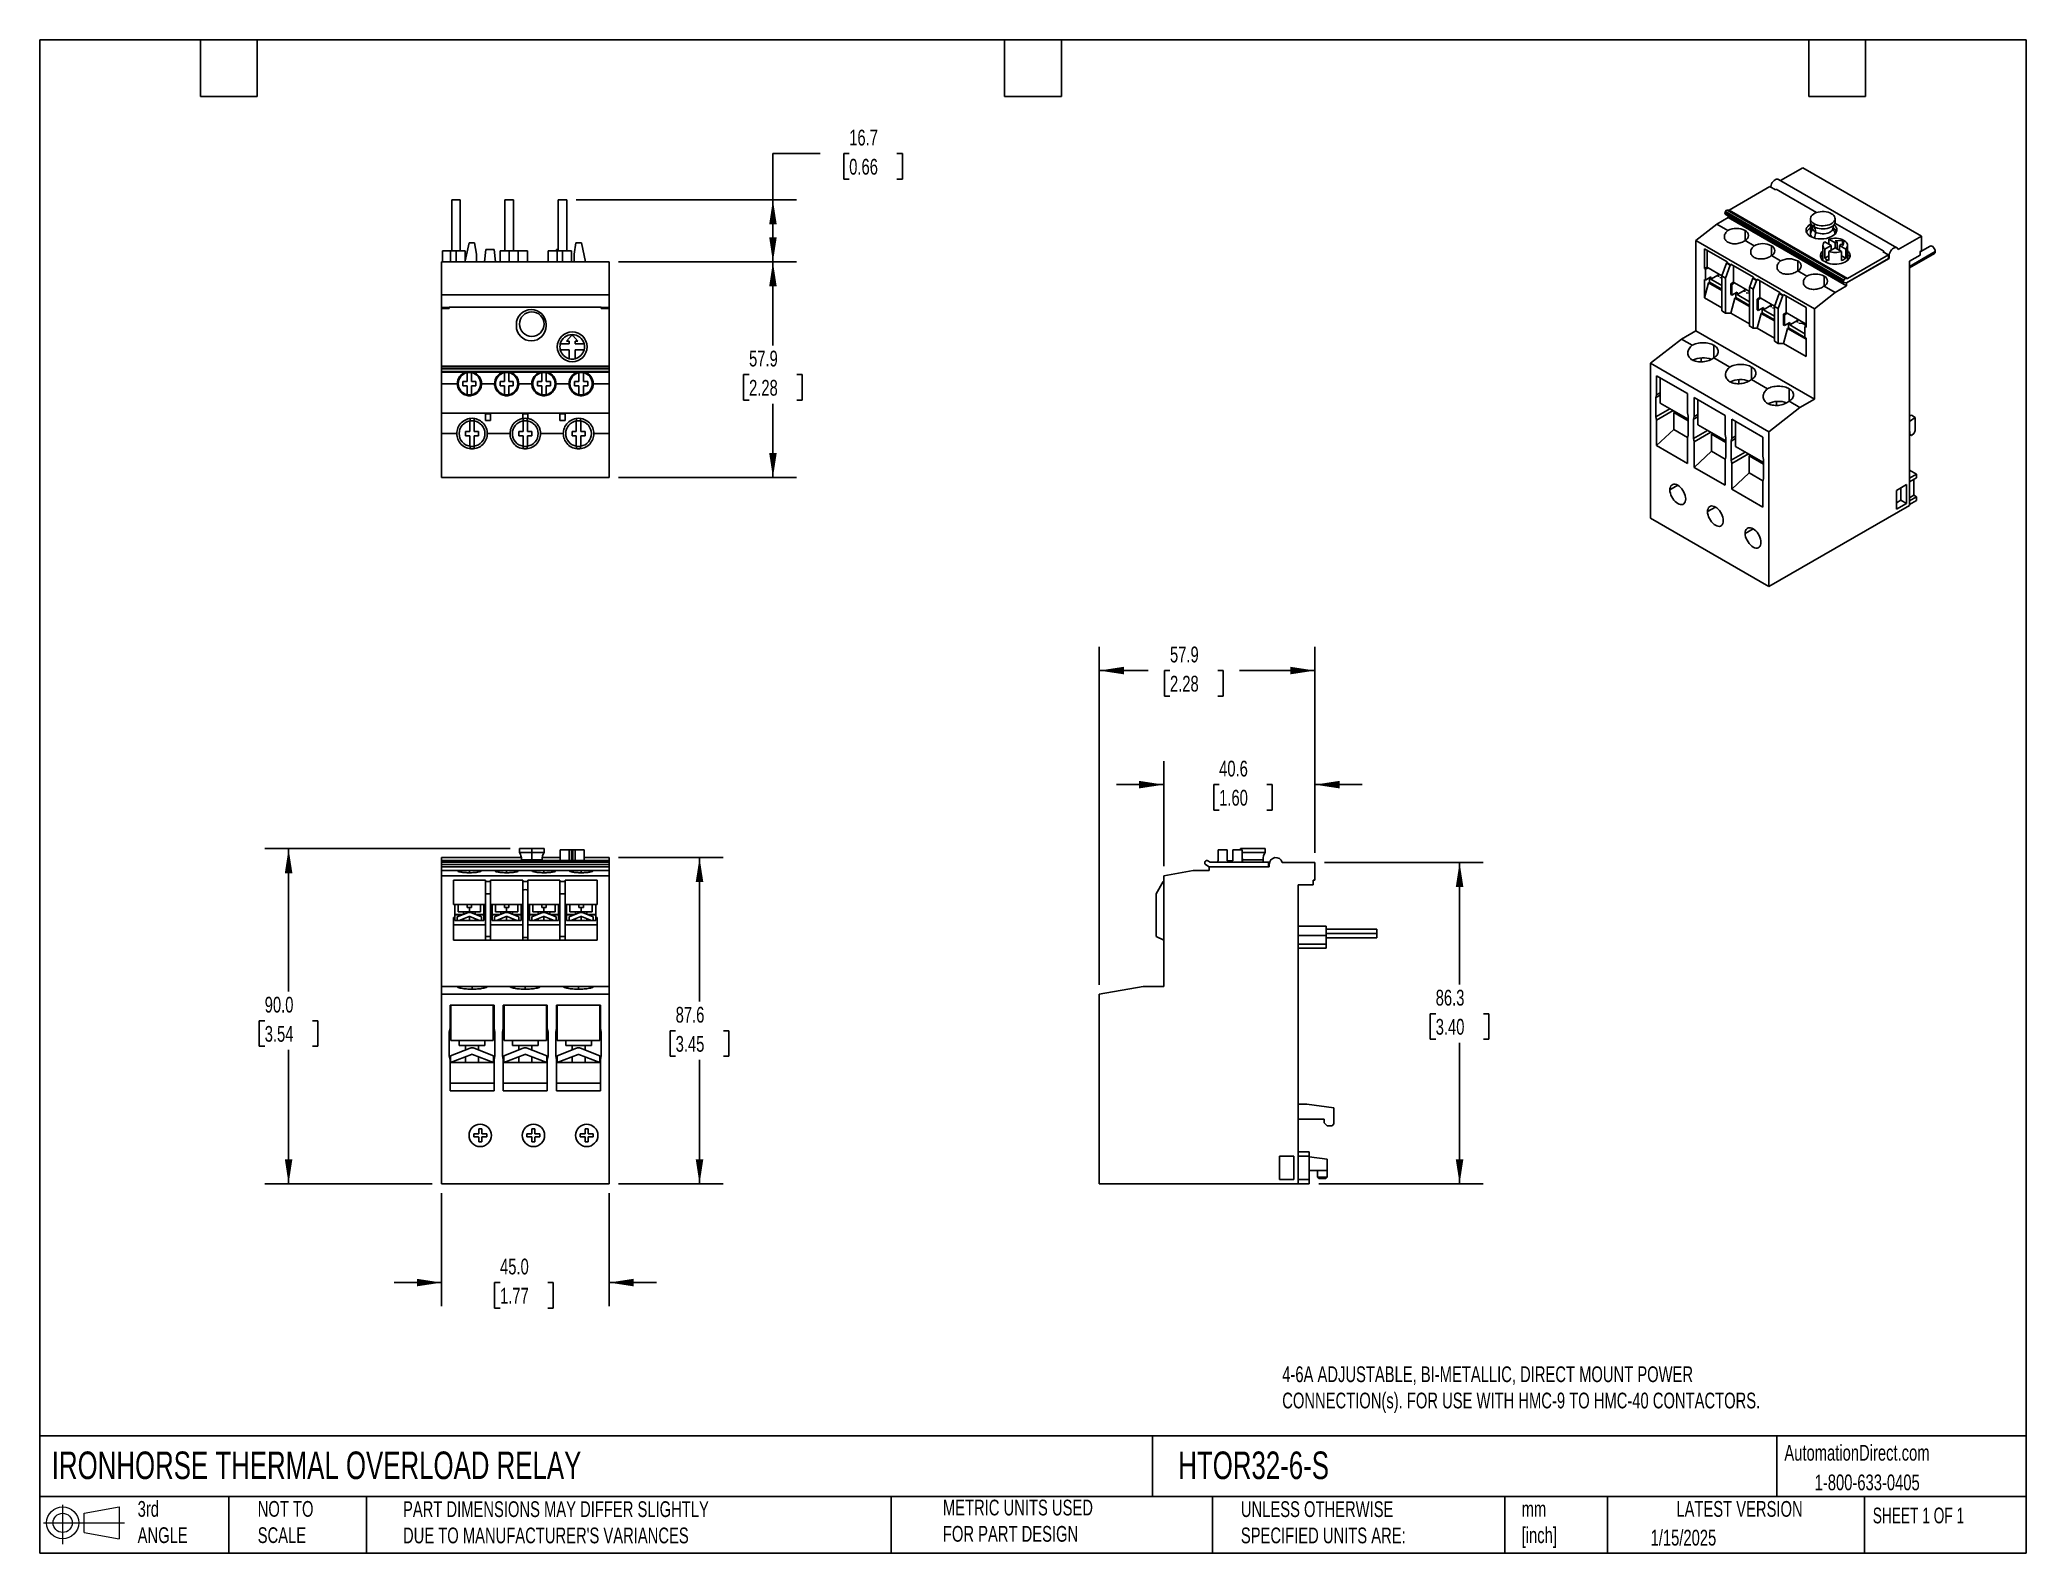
# Model space of a CAD drawing. Header units: millimetres. Extents: x 13 to 546, y 13 to 419.
import ezdxf

# ---------------------------------------------------------------- set-up
doc = ezdxf.new("R2010")
doc.units = ezdxf.units.MM
doc.header["$LTSCALE"] = 2
doc.linetypes.add('SLD-Solid', pattern=[0])
doc.layers.add('DIMENSIONS', color=140, linetype='SLD-Solid', lineweight=25)
doc.layers.add('TEXT', color=140, linetype='SLD-Solid', lineweight=25)
doc.layers.add('SLD-DEFPOINTS', color=7, linetype='Continuous')
doc.styles.add('SLDTEXTSTYLE0', font='TXT', dxfattribs={"width": 0.7})
doc.styles.add('SLDTEXTSTYLE1', font='TXT', dxfattribs={"width": 0.65})
doc.dimstyles.new('SLDDIMSTYLE0', dxfattribs={"dimtxt": 4.316016, "dimasz": 6.604, "dimexe": 0.18, "dimexo": 0.0625, "dimgap": 1.079004, "dimtad": 0, "dimtih": 1, "dimtoh": 1, "dimrnd": 1e-09, "dimzin": 12, "dimdsep": 46, "dimtxsty": 'SLDTEXTSTYLE0', "dimsah": 1, "dimcen": 0.09, "dimadec": 0, "dimazin": 3, "dimtfac": 1, "dimtofl": 0, "dimtmove": 0, "dimatfit": 3, "dimfxl": 1, "dimfrac": 2, "dimtolj": 1, "dimtzin": 12, "dimarcsym": 0})
doc.dimstyles.new('SLDDIMSTYLE1', dxfattribs={"dimtxt": 4.316016, "dimasz": 6.604, "dimexe": 0.18, "dimexo": 0.0625, "dimgap": 1.079004, "dimtad": 0, "dimtih": 1, "dimtoh": 1, "dimrnd": 1e-09, "dimzin": 4, "dimdsep": 46, "dimtxsty": 'SLDTEXTSTYLE0', "dimsah": 1, "dimcen": 0.09, "dimadec": 0, "dimazin": 1, "dimtfac": 1, "dimtofl": 0, "dimtmove": 0, "dimatfit": 3, "dimfxl": 1, "dimfrac": 2, "dimtolj": 1, "dimtzin": 12, "dimarcsym": 0})
doc.dimstyles.new('SLDDIMSTYLE2', dxfattribs={"dimtxt": 4.316016, "dimasz": 6.604, "dimexe": 0.18, "dimexo": 0.0625, "dimgap": 1.079004, "dimtad": 0, "dimtih": 1, "dimtoh": 1, "dimrnd": 1e-09, "dimzin": 4, "dimdsep": 46, "dimtxsty": 'SLDTEXTSTYLE0', "dimsah": 1, "dimcen": 0.09, "dimadec": 0, "dimazin": 1, "dimtfac": 1, "dimtmove": 0, "dimatfit": 3, "dimfxl": 1, "dimfrac": 2, "dimtolj": 1, "dimtzin": 12, "dimarcsym": 0})
doc.dimstyles.new('SLDDIMSTYLE3', dxfattribs={"dimtxt": 4.316016, "dimasz": 6.604, "dimexe": 0.18, "dimexo": 0.0625, "dimgap": 1.079004, "dimtad": 0, "dimtih": 1, "dimtoh": 1, "dimrnd": 1e-09, "dimzin": 12, "dimdsep": 46, "dimtxsty": 'SLDTEXTSTYLE0', "dimsah": 1, "dimcen": 0.09, "dimadec": 0, "dimazin": 3, "dimtfac": 1, "dimtmove": 0, "dimatfit": 3, "dimfxl": 1, "dimfrac": 2, "dimtolj": 1, "dimtzin": 12, "dimarcsym": 0})

msp = doc.modelspace()

# ---------------------------------------------------------------- texts
at = {"layer": 'TEXT'}
for s, insert, char_height, attachment_point, style in [('4-6A ADJUSTABLE, BI-METALLIC, DIRECT MOUNT POWER ^JCONNECTION(s). FOR USE WITH HMC-9 TO HMC-40 CONTACTORS.', (346.32, 62.889), 4.233333, 1, 'SLDTEXTSTYLE0'), ('IRONHORSE THERMAL OVERLOAD RELAY', (15.931, 40.022), 7.40833, 1, 'SLDTEXTSTYLE0'), ('HTOR32-6-S', (318.415, 40.022), 7.4083, 1, 'SLDTEXTSTYLE0'), ('AutomationDirect.com', (481.154, 41.805), 4.23333, 1, 'SLDTEXTSTYLE0'), ('1-800-633-0405', (489.288, 33.849), 4.23333, 1, 'SLDTEXTSTYLE0'), ('3rd^JANGLE', (38.991, 26.735), 4.2333, 1, 'SLDTEXTSTYLE0'), ('NOT TO^JSCALE', (71.231, 26.735), 4.23333, 1, 'SLDTEXTSTYLE0'), ("PART DIMENSIONS MAY DIFFER SLIGHTLY ^JDUE TO MANUFACTURER'S VARIANCES", (110.239, 26.661), 4.23333, 1, 'SLDTEXTSTYLE0'), ('METRIC UNITS USED ^JFOR PART DESIGN', (255.209, 27.091), 4.23333, 1, 'SLDTEXTSTYLE0'), ('UNLESS OTHERWISE ^JSPECIFIED UNITS ARE:', (335.216, 26.662), 4.23333, 1, 'SLDTEXTSTYLE0'), ('LATEST VERSION', (469.104, 26.728), 4.23333, 2, 'SLDTEXTSTYLE0'), ('mm^J[inch]', (410.598, 26.721), 4.2333, 1, 'SLDTEXTSTYLE0'), ('SHEET 1 OF 1', (504.883, 24.967), 4.23333, 1, 'SLDTEXTSTYLE1'), ('1/15/2025', (445.226, 19.006), 4.2333, 1, 'SLDTEXTSTYLE0')]:
    msp.add_mtext(s, dxfattribs=dict(at, insert=insert, char_height=char_height, attachment_point=attachment_point, style=style))

# ---------------------------------------------------------------- blocks, each defined once
blk = doc.blocks.new('Block11')
at = {"color": 7, "linetype": 'SLD-Solid', "lineweight": 18}
for p, q in [((0, 5.76), (21.75, 5.76)), ((5.18, 10.62), (5.18, 0)), ((10.96, 8.33), (20.35, 10.06)), ((10.96, 3.19), (10.96, 8.33)), ((20.35, 10.06), (20.35, 1.46)), ((10.96, 3.19), (20.35, 1.46))]:
    blk.add_line(p, q, dxfattribs=at)
for radius in [4.3, 2.57]:
    blk.add_circle((5.18, 5.76), radius, dxfattribs=at)
blk = doc.blocks.new('Block12')
at = {"layer": 'SLD-DEFPOINTS'}
blk.add_blockref('Block11', (0, 0), dxfattribs=at)
blk = doc.blocks.new('_D')
at = {"layer": 'DIMENSIONS'}
for p, q in [((168.11, 199.5), (196.21, 199.5)), ((189.86, 199.5), (189.86, 160.83)), ((183.45, 153), (182, 153)), ((182, 153), (182, 146.14)), ((196.27, 153), (197.72, 153)), ((197.72, 153), (197.72, 146.14)), ((182, 146.14), (183.45, 146.14)), ((189.86, 111.9), (189.86, 145.17)), ((197.72, 146.14), (196.27, 146.14)), ((168.11, 111.9), (196.21, 111.9))]:
    blk.add_line(p, q, dxfattribs=at)
for points in [[(189.86, 199.5), (188.84, 192.9), (190.88, 192.9)], [(189.86, 111.9), (190.88, 118.51), (188.84, 118.51)]]:
    blk.add_solid(points, dxfattribs=at)
at = {"layer": 'DIMENSIONS', "char_height": 4.233, "attachment_point": 1, "style": 'SLDTEXTSTYLE0'}
for s, insert in [('87.6', (183.45, 159.42)), ('3.45', (183.45, 151.6))]:
    blk.add_mtext(s, dxfattribs=dict(at, insert=insert))
blk = doc.blocks.new('_D_1')
at = {"layer": 'DIMENSIONS'}
for p, q in [((138.98, 201.9), (73.17, 201.9)), ((79.52, 201.9), (79.52, 163.52)), ((73.11, 155.7), (71.66, 155.7)), ((71.66, 155.7), (71.66, 148.84)), ((85.94, 155.7), (87.38, 155.7)), ((87.38, 155.7), (87.38, 148.84)), ((71.66, 148.84), (73.11, 148.84)), ((79.52, 111.9), (79.52, 147.87)), ((87.38, 148.84), (85.94, 148.84)), ((118.03, 111.9), (73.17, 111.9))]:
    blk.add_line(p, q, dxfattribs=at)
for points in [[(79.52, 201.9), (78.51, 195.3), (80.54, 195.3)], [(79.52, 111.9), (80.54, 118.51), (78.51, 118.51)]]:
    blk.add_solid(points, dxfattribs=at)
at = {"layer": 'DIMENSIONS', "char_height": 4.233, "attachment_point": 1, "style": 'SLDTEXTSTYLE0'}
for s, insert in [('90.0', (73.11, 162.12)), ('3.54', (73.11, 154.29))]:
    blk.add_mtext(s, dxfattribs=dict(at, insert=insert))
blk = doc.blocks.new('_D_2')
at = {"layer": 'DIMENSIONS'}
for p, q in [((120.57, 109.36), (120.57, 79.03)), ((165.57, 109.36), (165.57, 79.03)), ((120.57, 85.38), (107.87, 85.38)), ((136.3, 85.38), (134.85, 85.38)), ((134.85, 85.38), (134.85, 78.52)), ((149.13, 85.38), (150.58, 85.38)), ((150.58, 85.38), (150.58, 78.52)), ((165.57, 85.38), (178.27, 85.38)), ((134.85, 78.52), (136.3, 78.52)), ((150.58, 78.52), (149.13, 78.52))]:
    blk.add_line(p, q, dxfattribs=at)
for points in [[(120.57, 85.38), (113.97, 86.4), (113.97, 84.37)], [(165.57, 85.38), (172.18, 84.37), (172.18, 86.4)]]:
    blk.add_solid(points, dxfattribs=at)
at = {"layer": 'DIMENSIONS', "char_height": 4.233, "attachment_point": 1, "style": 'SLDTEXTSTYLE0'}
for s, insert in [('45.0', (136.3, 91.81)), ('1.77', (136.3, 83.98))]:
    blk.add_mtext(s, dxfattribs=dict(at, insert=insert))
blk = doc.blocks.new('_D_3')
at = {"layer": 'DIMENSIONS'}
for p, q in [((297.2, 165.36), (297.2, 256.06)), ((355.1, 200.74), (355.1, 256.06)), ((297.2, 249.71), (310.33, 249.71)), ((316.18, 249.71), (314.73, 249.71)), ((314.73, 249.71), (314.73, 242.85)), ((329, 249.71), (330.45, 249.71)), ((330.45, 249.71), (330.45, 242.85)), ((355.1, 249.71), (334.85, 249.71)), ((314.73, 242.85), (316.18, 242.85)), ((330.45, 242.85), (329, 242.85))]:
    blk.add_line(p, q, dxfattribs=at)
for points in [[(297.2, 249.71), (303.8, 248.7), (303.8, 250.73)], [(355.1, 249.71), (348.49, 250.73), (348.49, 248.7)]]:
    blk.add_solid(points, dxfattribs=at)
at = {"layer": 'DIMENSIONS', "char_height": 4.233, "attachment_point": 1, "style": 'SLDTEXTSTYLE0'}
for s, insert in [('57.9', (316.18, 256.14)), ('2.28', (316.18, 248.31))]:
    blk.add_mtext(s, dxfattribs=dict(at, insert=insert))
blk = doc.blocks.new('_D_4')
at = {"layer": 'DIMENSIONS'}
for p, q in [((314.5, 197.15), (314.5, 225.43)), ((355.1, 200.74), (355.1, 225.43)), ((314.5, 219.08), (301.8, 219.08)), ((329.38, 219.08), (327.93, 219.08)), ((327.93, 219.08), (327.93, 212.22)), ((342.21, 219.08), (343.66, 219.08)), ((343.66, 219.08), (343.66, 212.22)), ((355.1, 219.08), (367.8, 219.08)), ((327.93, 212.22), (329.38, 212.22)), ((343.66, 212.22), (342.21, 212.22))]:
    blk.add_line(p, q, dxfattribs=at)
for points in [[(314.5, 219.08), (307.89, 220.1), (307.89, 218.07)], [(355.1, 219.08), (361.7, 218.07), (361.7, 220.1)]]:
    blk.add_solid(points, dxfattribs=at)
at = {"layer": 'DIMENSIONS', "char_height": 4.233, "attachment_point": 1, "style": 'SLDTEXTSTYLE0'}
for s, insert in [('40.6', (329.38, 225.51)), ('1.60', (329.38, 217.68))]:
    blk.add_mtext(s, dxfattribs=dict(at, insert=insert))
blk = doc.blocks.new('_D_5')
at = {"layer": 'DIMENSIONS'}
for p, q in [((357.64, 198.2), (400.29, 198.2)), ((393.94, 198.2), (393.94, 165.4)), ((387.53, 157.58), (386.08, 157.58)), ((386.08, 157.58), (386.08, 150.72)), ((400.35, 157.58), (401.8, 157.58)), ((401.8, 157.58), (401.8, 150.72)), ((386.08, 150.72), (387.53, 150.72)), ((393.94, 111.9), (393.94, 149.75)), ((401.8, 150.72), (400.35, 150.72)), ((356.14, 111.9), (400.29, 111.9))]:
    blk.add_line(p, q, dxfattribs=at)
for points in [[(393.94, 198.2), (392.92, 191.6), (394.96, 191.6)], [(393.94, 111.9), (394.96, 118.51), (392.92, 118.51)]]:
    blk.add_solid(points, dxfattribs=at)
at = {"layer": 'DIMENSIONS', "char_height": 4.233, "attachment_point": 1, "style": 'SLDTEXTSTYLE0'}
for s, insert in [('86.3', (387.53, 164)), ('3.40', (387.53, 156.18))]:
    blk.add_mtext(s, dxfattribs=dict(at, insert=insert))
blk = doc.blocks.new('_D_6')
at = {"layer": 'DIMENSIONS'}
for p, q in [((168.11, 359.45), (215.92, 359.45)), ((209.57, 359.45), (209.57, 337)), ((203.16, 329.17), (201.71, 329.17)), ((201.71, 329.17), (201.71, 322.31)), ((215.99, 329.17), (217.44, 329.17)), ((217.44, 329.17), (217.44, 322.31)), ((201.71, 322.31), (203.16, 322.31)), ((209.57, 301.55), (209.57, 321.35)), ((217.44, 322.31), (215.99, 322.31)), ((168.11, 301.55), (215.92, 301.55))]:
    blk.add_line(p, q, dxfattribs=at)
for points in [[(209.57, 359.45), (208.56, 352.84), (210.59, 352.84)], [(209.57, 301.55), (210.59, 308.15), (208.56, 308.15)]]:
    blk.add_solid(points, dxfattribs=at)
at = {"layer": 'DIMENSIONS', "char_height": 4.233, "attachment_point": 1, "style": 'SLDTEXTSTYLE0'}
for s, insert in [('57.9', (203.16, 335.6)), ('2.28', (203.16, 327.77))]:
    blk.add_mtext(s, dxfattribs=dict(at, insert=insert))
blk = doc.blocks.new('_D_7')
at = {"layer": 'DIMENSIONS'}
for p, q in [((222.27, 388.51), (209.57, 388.51)), ((209.57, 388.51), (209.57, 376.1)), ((230.05, 388.51), (228.6, 388.51)), ((228.6, 388.51), (228.6, 381.65)), ((242.88, 388.51), (244.33, 388.51)), ((244.33, 388.51), (244.33, 381.65)), ((228.6, 381.65), (230.05, 381.65)), ((244.33, 381.65), (242.88, 381.65)), ((156.76, 376.1), (215.92, 376.1)), ((209.57, 359.45), (209.57, 376.1)), ((168.11, 359.45), (215.92, 359.45))]:
    blk.add_line(p, q, dxfattribs=at)
for points in [[(209.57, 376.1), (208.56, 369.49), (210.59, 369.49)], [(209.57, 359.45), (210.59, 366.05), (208.56, 366.05)]]:
    blk.add_solid(points, dxfattribs=at)
at = {"layer": 'DIMENSIONS', "char_height": 4.233, "attachment_point": 1, "style": 'SLDTEXTSTYLE0'}
for s, insert in [('16.7', (230.05, 394.94)), ('0.66', (230.05, 387.11))]:
    blk.add_mtext(s, dxfattribs=dict(at, insert=insert))

# ---------------------------------------------------------------- dimensions: what is measured, and where the dimension line sits
at = {"layer": 'DIMENSIONS'}
for base, p1, p2, dimstyle, picture, middle in [((209.575, 376.098), (165.575, 359.448), (154.225, 376.098), 'SLDDIMSTYLE0', '_D_7', (209.575, 388.513)), ((209.575, 359.448), (165.575, 301.548), (165.575, 359.448), 'SLDDIMSTYLE0', '_D_6', (209.575, 329.173)), ((79.522, 111.905), (141.525, 201.905), (120.575, 111.905), 'SLDDIMSTYLE1', '_D_1', (79.522, 155.696)), ((189.86, 199.505), (165.575, 111.905), (165.575, 199.505), 'SLDDIMSTYLE0', '_D', (189.86, 153)), ((393.939, 111.905), (355.096, 198.205), (353.596, 111.905), 'SLDDIMSTYLE0', '_D_5', (393.939, 157.579))]:
    dim = msp.add_linear_dim(base=base, p1=p1, p2=p2, angle=90, dimstyle=dimstyle, dxfattribs=at)
    dim.commit()
    dim.dimension.update_dxf_attribs({"geometry": picture, "text_midpoint": middle, "dimtype": 160})
for base, p1, p2, dimstyle, picture, middle in [((355.096, 249.713), (297.196, 162.824), (355.096, 198.205), 'SLDDIMSTYLE0', '_D_3', (322.592, 249.713)), ((314.496, 219.083), (355.096, 198.205), (314.496, 194.612), 'SLDDIMSTYLE3', '_D_4', (335.794, 219.083)), ((165.575, 85.383), (120.575, 111.905), (165.575, 111.905), 'SLDDIMSTYLE2', '_D_2', (142.713, 85.383))]:
    dim = msp.add_linear_dim(base=base, p1=p1, p2=p2, dimstyle=dimstyle, dxfattribs=at)
    dim.commit()
    dim.dimension.update_dxf_attribs({"geometry": picture, "text_midpoint": middle, "dimtype": 160})

# ---------------------------------------------------------------- linework, layer by layer
for p, q in [((486.112, 384.742), (480.119, 381.283)), ((486.112, 384.742), (517.932, 366.373)), ((477.273, 379.681), (466.315, 373.354)), ((477.273, 379.681), (478.758, 378.823)), ((478.987, 378.955), (478.758, 378.823)), ((478.987, 378.955), (489.817, 372.703)), ((511.382, 363.235), (479.563, 381.604)), ((123.325, 376.098), (123.325, 362.448)), ((123.325, 376.098), (125.625, 376.098)), ((125.625, 376.098), (125.625, 362.448)), ((137.625, 376.098), (137.625, 362.448)), ((137.625, 376.098), (139.925, 376.098)), ((139.925, 376.098), (139.925, 362.448)), ((151.925, 376.098), (151.925, 362.448)), ((151.925, 376.098), (154.225, 376.098)), ((154.225, 376.098), (154.225, 362.448)), ((462.99, 369.598), (457.404, 365.235)), ((466.03, 371.353), (462.99, 369.598)), ((462.99, 369.598), (465.995, 367.863)), ((465.3, 372.936), (465.229, 372.753)), ((465.229, 372.753), (497.049, 354.384)), ((465.285, 372.293), (497.105, 353.924)), ((465.3, 372.936), (497.12, 354.566)), ((465.783, 373.364), (497.603, 354.995)), ((466.209, 373.326), (465.783, 373.364)), ((466.03, 371.863), (466.03, 371.353)), ((466.03, 371.353), (497.85, 352.984)), ((466.209, 373.326), (498.028, 354.957)), ((466.315, 373.354), (498.134, 354.985)), ((488.151, 371.048), (488.151, 370.216)), ((488.163, 369.557), (488.305, 369.639)), ((488.163, 369.557), (488.163, 368.577)), ((488.446, 368.741), (488.163, 368.577)), ((488.163, 368.536), (488.446, 368.7)), ((488.163, 368.536), (488.163, 367.139)), ((488.446, 369.425), (488.446, 368.741)), ((488.641, 368.846), (488.446, 368.741)), ((488.446, 368.7), (488.641, 368.805)), ((488.446, 368.7), (488.446, 367.765)), ((489.117, 368.868), (489.117, 369.701)), ((494.7, 369.884), (507.837, 362.3)), ((494.751, 370.216), (494.751, 371.048)), ((127.975, 364.548), (126.975, 359.748)), ((129.445, 364.548), (127.975, 364.548)), ((129.975, 361.548), (129.445, 364.548)), ((132.094, 359.448), (132.475, 362.748)), ((134.675, 362.748), (132.475, 362.748)), ((135.055, 359.448), (134.675, 362.748)), ((151.475, 362.748), (151.44, 362.448)), ((151.475, 362.748), (151.925, 362.748)), ((156.675, 364.548), (156.175, 361.548)), ((158.175, 364.548), (156.675, 364.548)), ((159.237, 359.448), (158.175, 364.548)), ((457.404, 365.235), (489.223, 346.866)), ((457.404, 365.235), (457.404, 340.978)), ((459.666, 362.944), (465.748, 359.433)), ((459.666, 357.636), (459.666, 362.944)), ((470.591, 367.863), (470.591, 365.209)), ((470.591, 365.209), (473.066, 363.781)), ((477.662, 363.781), (477.662, 361.127)), ((488.151, 366.977), (488.151, 366.298)), ((491.51, 363.884), (491.51, 359.843)), ((491.98, 364.864), (493.678, 363.884)), ((493.678, 363.884), (491.98, 362.903)), ((491.98, 362.903), (491.98, 360.454)), ((493.111, 365.517), (493.111, 364.211)), ((494.81, 364.537), (493.111, 365.517)), ((493.111, 362.25), (494.81, 363.23)), ((493.678, 363.884), (493.678, 362.577)), ((493.819, 362.659), (493.678, 362.74)), ((494.103, 366.455), (493.82, 366.292)), ((494.751, 366.946), (494.751, 366.977)), ((496.79, 365.19), (494.81, 365.108)), ((494.81, 365.108), (495.305, 364.822)), ((495.305, 364.822), (494.81, 364.537)), ((494.81, 364.537), (494.81, 363.23)), ((494.81, 363.23), (496.508, 362.25)), ((495.305, 364.822), (495.305, 362.945)), ((495.941, 363.884), (496.436, 364.169)), ((495.941, 363.884), (495.941, 362.577)), ((497.639, 362.903), (495.941, 363.884)), ((496.436, 364.169), (496.931, 363.884)), ((497.072, 365.027), (496.79, 365.19)), ((496.79, 365.19), (496.79, 363.965)), ((496.931, 363.884), (497.072, 365.027)), ((497.639, 362.903), (497.639, 360.454)), ((498.11, 359.843), (498.11, 363.884)), ((517.932, 366.373), (511.703, 362.777)), ((520.292, 363.672), (517.578, 362.106)), ((517.932, 362.454), (517.932, 366.373)), ((120.575, 359.448), (165.575, 359.448)), ((120.575, 359.448), (120.575, 350.64)), ((120.875, 362.448), (120.875, 359.448)), ((120.875, 362.448), (123.025, 362.448)), ((123.025, 362.448), (124.525, 362.448)), ((123.025, 362.448), (123.025, 359.448)), ((124.525, 362.448), (126.975, 362.448)), ((124.525, 362.448), (124.525, 359.448)), ((126.975, 362.448), (126.975, 359.448)), ((129.975, 359.448), (129.975, 361.548)), ((136.325, 362.448), (136.325, 359.448)), ((136.325, 362.448), (138.775, 362.448)), ((138.775, 362.448), (141.175, 362.448)), ((138.775, 362.448), (138.775, 359.448)), ((141.175, 362.448), (143.625, 362.448)), ((141.175, 362.448), (141.175, 359.448)), ((143.625, 362.448), (143.625, 359.448)), ((149.225, 362.448), (149.225, 359.448)), ((149.225, 362.448), (151.675, 362.448)), ((151.675, 362.448), (153.075, 362.448)), ((151.675, 362.448), (151.675, 359.448)), ((153.075, 362.448), (155.525, 362.448)), ((153.075, 362.448), (153.075, 359.448)), ((155.525, 362.448), (155.525, 359.448)), ((156.175, 361.548), (156.175, 359.448)), ((165.575, 359.448), (165.575, 350.64)), ((459.666, 357.636), (460.374, 358.044)), ((459.949, 357.473), (459.666, 357.636)), ((459.949, 357.473), (460.656, 357.881)), ((459.949, 354.583), (459.949, 357.473)), ((460.374, 362.535), (460.374, 358.044)), ((460.374, 358.044), (460.656, 357.881)), ((460.656, 357.881), (464.358, 355.744)), ((464.333, 355.677), (465.63, 359.12)), ((465.323, 355.106), (466.62, 358.549)), ((465.63, 359.12), (465.748, 359.188)), ((466.62, 358.549), (465.63, 359.12)), ((465.748, 359.433), (465.748, 359.188)), ((466.737, 358.617), (465.748, 359.188)), ((466.62, 358.549), (466.737, 358.617)), ((466.737, 358.862), (472.819, 355.351)), ((466.737, 358.617), (466.737, 358.862)), ((467.445, 358.453), (467.445, 353.962)), ((477.662, 361.127), (480.137, 359.699)), ((484.733, 359.699), (484.733, 357.045)), ((493.111, 361.107), (491.98, 360.454)), ((492.476, 360.087), (492.476, 359.273)), ((493.111, 362.25), (493.111, 359.8)), ((495.941, 362.705), (495.734, 362.697)), ((496.508, 362.25), (496.508, 359.8)), ((497.639, 360.454), (496.508, 361.107)), ((509.27, 360.393), (497.85, 353.8)), ((497.85, 353.841), (509.093, 360.332)), ((509.093, 361.311), (498.134, 354.985)), ((507.608, 362.169), (507.837, 362.3)), ((507.608, 362.169), (509.093, 361.311)), ((509.093, 360.332), (509.093, 361.311)), ((509.093, 361.107), (509.27, 361.005)), ((509.093, 360.495), (509.27, 360.393)), ((509.27, 361.005), (509.27, 360.393)), ((521.68, 362.207), (514.75, 358.207)), ((514.75, 357.818), (521.441, 361.68)), ((514.75, 359.637), (517.578, 361.27)), ((514.75, 294.069), (514.75, 359.637)), ((517.578, 362.25), (517.932, 362.454)), ((517.578, 361.27), (517.578, 362.25)), ((459.949, 354.583), (459.666, 354.747)), ((459.666, 354.747), (459.666, 349.797)), ((459.666, 349.797), (460.798, 353.798)), ((459.949, 354.583), (461.363, 355.4)), ((460.798, 353.798), (461.081, 353.962)), ((464.333, 351.757), (460.798, 353.798)), ((461.081, 353.962), (461.081, 355.237)), ((464.333, 352.084), (461.081, 353.962)), ((461.363, 354.778), (463.449, 355.982)), ((461.363, 355.4), (461.363, 354.778)), ((461.363, 354.778), (464.333, 353.064)), ((463.449, 356.268), (463.449, 355.452)), ((463.45, 356.268), (463.449, 356.268)), ((463.45, 356.268), (463.449, 356.268)), ((463.803, 355.248), (464.333, 355.186)), ((465.323, 355.106), (464.333, 355.677)), ((464.333, 346.287), (464.333, 355.677)), ((465.323, 345.715), (465.323, 355.106)), ((466.737, 353.554), (467.445, 353.962)), ((466.737, 350.665), (466.737, 353.554)), ((467.02, 353.391), (466.737, 353.554)), ((467.02, 353.391), (467.727, 353.799)), ((467.02, 350.501), (467.02, 353.391)), ((467.445, 353.962), (467.727, 353.799)), ((467.727, 353.799), (471.786, 351.456)), ((470.521, 352.186), (470.521, 351.37)), ((470.521, 352.186), (470.521, 352.186)), ((470.521, 352.186), (470.521, 352.186)), ((471.786, 352.609), (472.701, 355.038)), ((471.786, 342.205), (471.786, 352.609)), ((472.701, 355.038), (472.819, 355.106)), ((473.691, 354.467), (472.701, 355.038)), ((472.776, 352.037), (473.691, 354.467)), ((472.819, 355.351), (472.819, 355.106)), ((473.809, 354.535), (472.819, 355.106)), ((473.691, 354.467), (473.809, 354.535)), ((473.809, 354.78), (479.89, 351.269)), ((473.809, 354.535), (473.809, 354.78)), ((474.516, 354.371), (474.516, 349.88)), ((484.733, 357.045), (487.208, 355.617)), ((491.804, 355.617), (491.804, 352.963)), ((491.804, 352.963), (494.81, 351.228)), ((497.85, 352.984), (494.81, 351.228)), ((497.12, 354.566), (497.049, 354.384)), ((497.178, 353.901), (497.85, 353.841)), ((498.028, 354.957), (497.603, 354.995)), ((497.766, 353.849), (497.85, 353.8)), ((497.85, 353.8), (497.85, 352.984)), ((120.575, 350.64), (165.575, 350.64)), ((120.575, 350.64), (120.575, 347.198)), ((120.575, 347.198), (122.675, 347.198)), ((120.575, 347.198), (120.575, 346.948)), ((120.575, 346.948), (122.675, 346.948)), ((120.575, 346.948), (120.575, 331.45)), ((122.675, 347.271), (163.475, 347.271)), ((122.675, 347.271), (122.675, 346.948)), ((163.475, 346.948), (163.475, 347.271)), ((163.475, 347.198), (165.575, 347.198)), ((163.475, 346.948), (165.575, 346.948)), ((165.575, 350.64), (165.575, 347.198)), ((165.575, 347.198), (165.575, 346.948)), ((165.575, 346.948), (165.575, 331.45)), ((464.333, 347.103), (459.666, 349.797)), ((467.02, 350.501), (466.737, 350.665)), ((467.869, 349.716), (466.737, 345.715)), ((467.02, 350.501), (468.435, 351.318)), ((468.152, 349.879), (467.869, 349.716)), ((471.786, 347.455), (467.869, 349.716)), ((468.152, 351.155), (468.152, 349.879)), ((471.786, 347.781), (468.152, 349.879)), ((468.435, 350.696), (470.521, 351.9)), ((468.435, 351.318), (468.435, 350.696)), ((468.435, 350.696), (471.786, 348.761)), ((470.874, 351.165), (471.786, 351.06)), ((472.776, 352.037), (472.776, 341.633)), ((473.809, 349.472), (474.516, 349.88)), ((473.809, 346.583), (473.809, 349.472)), ((474.091, 349.309), (473.809, 349.472)), ((474.091, 349.309), (474.799, 349.717)), ((474.091, 346.419), (474.091, 349.309)), ((474.091, 346.419), (475.506, 347.236)), ((474.516, 349.88), (474.799, 349.717)), ((474.799, 349.717), (478.501, 347.58)), ((475.223, 347.073), (475.223, 345.797)), ((475.506, 346.614), (477.592, 347.818)), ((475.506, 347.236), (475.506, 346.614)), ((477.592, 348.104), (477.592, 347.288)), ((477.593, 348.104), (477.592, 348.104)), ((477.592, 348.104), (477.592, 348.104)), ((477.945, 347.083), (478.475, 347.022)), ((478.475, 347.513), (479.772, 350.956)), ((479.465, 346.942), (478.475, 347.513)), ((478.475, 338.123), (478.475, 347.513)), ((479.465, 346.942), (480.762, 350.384)), ((479.465, 337.551), (479.465, 346.942)), ((479.772, 350.956), (479.89, 351.024)), ((480.762, 350.384), (479.772, 350.956)), ((479.89, 351.269), (479.89, 351.024)), ((480.88, 350.453), (479.89, 351.024)), ((480.762, 350.384), (480.88, 350.453)), ((480.88, 350.697), (486.961, 347.187)), ((480.88, 350.453), (480.88, 350.697)), ((481.587, 350.289), (481.587, 345.798)), ((486.961, 347.187), (486.961, 341.879)), ((494.81, 351.228), (489.223, 346.866)), ((489.223, 346.866), (489.223, 322.609)), ((140.675, 342.248), (140.675, 342.648)), ((148.675, 342.648), (148.675, 342.248)), ((465.323, 345.715), (464.333, 346.287)), ((466.737, 345.715), (465.323, 345.715)), ((471.786, 342.801), (466.737, 345.715)), ((473.809, 341.633), (472.776, 341.633)), ((474.091, 346.419), (473.809, 346.583)), ((474.94, 345.634), (473.809, 341.633)), ((478.475, 338.939), (473.809, 341.633)), ((475.223, 345.797), (474.94, 345.634)), ((478.475, 343.593), (474.94, 345.634)), ((478.475, 343.92), (475.223, 345.797)), ((475.506, 346.614), (478.475, 344.9)), ((480.88, 345.39), (481.587, 345.798)), ((480.88, 342.501), (480.88, 345.39)), ((481.162, 345.227), (480.88, 345.39)), ((481.162, 342.337), (480.88, 342.501)), ((482.011, 341.552), (480.88, 337.551)), ((481.162, 345.227), (481.87, 345.635)), ((481.162, 342.337), (481.162, 345.227)), ((481.162, 342.337), (482.577, 343.154)), ((481.587, 345.798), (481.87, 345.635)), ((481.87, 345.635), (486.961, 342.696)), ((482.294, 341.715), (482.011, 341.552)), ((486.961, 338.695), (482.011, 341.552)), ((482.294, 342.991), (482.294, 341.715)), ((486.678, 339.185), (482.294, 341.715)), ((482.577, 342.532), (484.663, 343.736)), ((482.577, 343.154), (482.577, 342.532)), ((482.577, 342.532), (486.678, 340.164)), ((484.663, 344.022), (484.663, 343.206)), ((484.664, 344.022), (484.663, 344.022)), ((484.663, 344.022), (484.663, 344.022)), ((485.016, 343.001), (486.785, 342.797)), ((486.678, 342.043), (486.961, 342.206)), ((486.678, 342.043), (486.678, 339.153)), ((486.961, 341.879), (486.678, 342.043)), ((154.875, 337.448), (152.473, 337.448)), ((155.475, 339.648), (154.175, 338.148)), ((154.175, 338.148), (154.875, 338.148)), ((154.875, 338.148), (154.875, 337.448)), ((155.875, 339.648), (155.475, 339.648)), ((157.175, 338.148), (155.875, 339.648)), ((156.475, 337.448), (156.475, 338.148)), ((156.475, 338.148), (157.175, 338.148)), ((158.876, 337.448), (156.475, 337.448)), ((453.515, 338.733), (445.171, 332.218)), ((457.404, 340.978), (453.515, 338.733)), ((453.515, 338.733), (456.414, 337.06)), ((457.404, 340.978), (489.223, 322.609)), ((462.212, 337.06), (462.212, 333.712)), ((479.465, 337.551), (478.475, 338.123)), ((480.88, 337.551), (479.465, 337.551)), ((486.961, 334.041), (480.88, 337.551)), ((486.961, 338.99), (486.678, 339.153)), ((486.961, 338.99), (486.961, 334.041)), ((120.575, 331.45), (165.575, 331.45)), ((120.575, 331.45), (120.575, 331.3)), ((120.575, 331.3), (165.575, 331.3)), ((120.575, 331.3), (120.575, 330.698)), ((152.473, 335.848), (154.875, 335.848)), ((154.875, 335.848), (154.875, 333.447)), ((156.475, 335.848), (158.876, 335.848)), ((156.475, 333.447), (156.475, 335.848)), ((165.575, 331.45), (165.575, 331.3)), ((165.575, 331.3), (165.575, 330.698)), ((445.171, 332.218), (476.991, 313.848)), ((445.171, 332.218), (445.171, 290.64)), ((458.818, 333.653), (458.818, 332.578)), ((462.212, 333.712), (466.525, 331.222)), ((472.324, 331.222), (472.324, 327.875)), ((120.575, 330.698), (165.575, 330.698)), ((120.575, 330.698), (120.575, 330.015)), ((120.575, 330.015), (165.575, 330.015)), ((120.575, 330.015), (120.575, 329.915)), ((120.575, 329.915), (165.575, 329.915)), ((120.575, 329.915), (120.575, 329.848)), ((120.575, 329.848), (165.575, 329.848)), ((120.575, 329.848), (120.575, 326.748)), ((120.575, 326.748), (124.825, 326.748)), ((120.575, 326.748), (120.575, 318.848)), ((126.325, 326.148), (126.325, 327.348)), ((126.325, 327.348), (127.475, 327.348)), ((127.475, 326.148), (126.325, 326.148)), ((127.475, 327.348), (127.475, 329.688)), ((127.475, 323.809), (127.475, 326.148)), ((127.517, 329.848), (127.517, 329.696)), ((128.632, 329.848), (128.632, 329.696)), ((128.675, 329.688), (128.675, 327.348)), ((128.675, 327.348), (129.825, 327.348)), ((128.675, 326.148), (128.675, 323.809)), ((129.825, 326.148), (128.675, 326.148)), ((129.825, 327.348), (129.825, 326.148)), ((131.325, 326.748), (134.825, 326.748)), ((136.325, 326.148), (136.325, 327.348)), ((136.325, 327.348), (137.475, 327.348)), ((137.475, 326.148), (136.325, 326.148)), ((137.475, 327.348), (137.475, 329.688)), ((137.475, 323.809), (137.475, 326.148)), ((137.517, 329.848), (137.517, 329.696)), ((138.632, 329.848), (138.632, 329.696)), ((138.675, 329.688), (138.675, 327.348)), ((138.675, 327.348), (139.825, 327.348)), ((138.675, 326.148), (138.675, 323.809)), ((139.825, 326.148), (138.675, 326.148)), ((139.825, 327.348), (139.825, 326.148)), ((141.325, 326.748), (144.825, 326.748)), ((146.325, 326.148), (146.325, 327.348)), ((146.325, 327.348), (147.475, 327.348)), ((147.475, 326.148), (146.325, 326.148)), ((147.475, 327.348), (147.475, 329.688)), ((147.475, 323.809), (147.475, 326.148)), ((147.517, 329.848), (147.517, 329.696)), ((148.632, 329.848), (148.632, 329.696)), ((148.675, 329.688), (148.675, 327.348)), ((148.675, 327.348), (149.825, 327.348)), ((148.675, 326.148), (148.675, 323.809)), ((149.825, 326.148), (148.675, 326.148)), ((149.825, 327.348), (149.825, 326.148)), ((151.325, 326.748), (154.825, 326.748)), ((156.325, 326.148), (156.325, 327.348)), ((156.325, 327.348), (157.475, 327.348)), ((157.475, 326.148), (156.325, 326.148)), ((157.475, 327.348), (157.475, 329.688)), ((157.475, 323.809), (157.475, 326.148)), ((157.517, 329.848), (157.517, 329.696)), ((158.632, 329.848), (158.632, 329.696)), ((158.675, 329.688), (158.675, 327.348)), ((158.675, 327.348), (159.825, 327.348)), ((158.675, 326.148), (158.675, 323.809)), ((159.825, 326.148), (158.675, 326.148)), ((159.825, 327.348), (159.825, 326.148)), ((161.325, 326.748), (165.575, 326.748)), ((165.575, 330.698), (165.575, 330.015)), ((165.575, 330.015), (165.575, 329.915)), ((165.575, 329.915), (165.575, 329.848)), ((165.575, 329.848), (165.575, 326.748)), ((165.575, 326.748), (165.575, 318.848)), ((455.141, 324.078), (446.797, 328.895)), ((446.797, 328.895), (446.797, 323.751)), ((447.787, 328.323), (447.787, 321.546)), ((468.93, 327.816), (468.93, 326.741)), ((472.324, 327.875), (476.637, 325.385)), ((482.435, 325.385), (482.435, 322.038)), ((127.517, 323.801), (127.517, 323.576)), ((128.632, 323.801), (128.632, 323.559)), ((137.517, 323.801), (137.517, 323.576)), ((138.632, 323.801), (138.632, 323.559)), ((147.517, 323.801), (147.517, 323.576)), ((148.632, 323.801), (148.632, 323.559)), ((157.517, 323.801), (157.517, 323.576)), ((158.632, 323.801), (158.632, 323.559)), ((446.797, 323.751), (446.656, 323.016)), ((446.656, 323.016), (447.787, 323.669)), ((446.656, 323.016), (446.656, 317.872)), ((446.797, 323.751), (447.787, 324.322)), ((447.787, 321.546), (455.282, 317.219)), ((455.141, 318.934), (455.141, 324.078)), ((465.253, 318.241), (456.909, 323.058)), ((456.909, 323.058), (456.909, 317.913)), ((457.899, 322.486), (457.899, 315.709)), ((485.334, 320.364), (476.991, 313.848)), ((479.041, 321.978), (479.041, 320.904)), ((482.435, 322.038), (485.334, 320.364)), ((489.223, 322.609), (485.334, 320.364)), ((120.575, 318.848), (165.575, 318.848)), ((120.575, 318.848), (120.575, 313.348)), ((128.175, 316.746), (128.175, 313.948)), ((128.239, 317.39), (128.239, 316.757)), ((129.311, 317.393), (129.311, 316.757)), ((129.375, 313.948), (129.375, 316.746)), ((132.375, 318.682), (132.375, 318.848)), ((133.775, 318.682), (132.375, 318.682)), ((132.375, 316.848), (132.375, 318.682)), ((133.775, 316.848), (132.375, 316.848)), ((133.775, 318.682), (133.775, 318.848)), ((133.775, 316.848), (133.775, 318.682)), ((142.375, 318.682), (142.375, 318.848)), ((143.775, 318.682), (142.375, 318.682)), ((142.375, 317.388), (142.375, 318.682)), ((142.475, 316.746), (142.475, 313.948)), ((142.539, 317.39), (142.539, 316.757)), ((143.611, 317.393), (143.611, 316.757)), ((143.675, 313.948), (143.675, 316.746)), ((143.775, 318.682), (143.775, 318.848)), ((143.775, 317.388), (143.775, 318.682)), ((152.375, 318.682), (152.375, 318.848)), ((153.775, 318.682), (152.375, 318.682)), ((152.375, 316.848), (152.375, 318.682)), ((153.775, 316.848), (152.375, 316.848)), ((153.775, 318.682), (153.775, 318.848)), ((153.775, 316.848), (153.775, 318.682)), ((156.775, 316.746), (156.775, 313.948)), ((156.839, 317.39), (156.839, 316.757)), ((157.911, 317.393), (157.911, 316.757)), ((157.975, 313.948), (157.975, 316.746)), ((165.575, 318.848), (165.575, 313.348)), ((446.656, 317.872), (450.404, 320.035)), ((446.656, 317.872), (446.797, 316.973)), ((446.797, 316.973), (451.252, 319.545)), ((446.797, 316.973), (446.797, 310.115)), ((451.464, 319.014), (451.782, 319.198)), ((451.464, 319.014), (455.282, 316.81)), ((451.464, 319.014), (451.464, 314.442)), ((451.782, 319.24), (451.782, 319.076)), ((451.782, 319.076), (452.154, 319.025)), ((455.282, 318.036), (455.141, 318.934)), ((455.282, 312.892), (455.282, 318.036)), ((456.909, 317.913), (456.767, 317.179)), ((456.767, 317.179), (457.899, 317.832)), ((456.767, 317.179), (456.767, 312.034)), ((456.909, 317.913), (457.899, 318.485)), ((457.899, 315.709), (465.394, 311.382)), ((465.253, 313.097), (465.253, 318.241)), ((475.364, 312.403), (467.02, 317.22)), ((467.02, 317.22), (467.02, 312.076)), ((468.01, 316.649), (468.01, 309.871)), ((515.245, 318.278), (514.75, 318.141)), ((514.75, 316.606), (516.306, 317.666)), ((516.306, 317.666), (515.245, 318.278)), ((516.306, 314.161), (516.306, 317.666)), ((120.575, 313.348), (124.675, 313.348)), ((120.575, 313.348), (120.575, 301.548)), ((128.175, 313.948), (127.025, 313.948)), ((127.025, 313.948), (127.025, 312.748)), ((127.025, 312.748), (128.175, 312.748)), ((128.175, 312.748), (128.175, 309.951)), ((128.239, 309.94), (128.239, 309.304)), ((129.311, 309.94), (129.311, 309.306)), ((130.525, 313.948), (129.375, 313.948)), ((129.375, 312.748), (130.525, 312.748)), ((129.375, 309.951), (129.375, 312.748)), ((130.525, 312.748), (130.525, 313.948)), ((132.875, 313.348), (138.975, 313.348)), ((142.475, 313.948), (141.325, 313.948)), ((141.325, 313.948), (141.325, 312.748)), ((141.325, 312.748), (142.475, 312.748)), ((142.475, 312.748), (142.475, 309.951)), ((142.539, 309.94), (142.539, 309.304)), ((143.611, 309.94), (143.611, 309.306)), ((144.825, 313.948), (143.675, 313.948)), ((143.675, 312.748), (144.825, 312.748)), ((143.675, 309.951), (143.675, 312.748)), ((144.825, 312.748), (144.825, 313.948)), ((147.175, 313.348), (153.275, 313.348)), ((156.775, 313.948), (155.625, 313.948)), ((155.625, 313.948), (155.625, 312.748)), ((155.625, 312.748), (156.775, 312.748)), ((156.775, 312.748), (156.775, 309.951)), ((156.839, 309.94), (156.839, 309.304)), ((157.911, 309.94), (157.911, 309.306)), ((159.125, 313.948), (157.975, 313.948)), ((157.975, 312.748), (159.125, 312.748)), ((157.975, 309.951), (157.975, 312.748)), ((159.125, 312.748), (159.125, 313.948)), ((161.475, 313.348), (165.575, 313.348)), ((165.575, 313.348), (165.575, 301.548)), ((451.464, 314.442), (446.797, 310.115)), ((446.797, 310.115), (455.141, 305.298)), ((451.464, 314.442), (455.169, 312.303)), ((455.141, 312.157), (455.282, 312.892)), ((455.141, 305.298), (455.141, 312.157)), ((456.767, 312.034), (460.515, 314.198)), ((456.767, 312.034), (456.909, 311.136)), ((456.909, 311.136), (461.364, 313.708)), ((456.909, 311.136), (456.909, 304.277)), ((461.576, 313.177), (461.894, 313.361)), ((461.576, 313.177), (465.394, 310.973)), ((461.576, 313.177), (461.576, 308.604)), ((461.894, 313.402), (461.894, 313.238)), ((461.894, 313.238), (462.265, 313.188)), ((465.394, 312.198), (465.253, 313.097)), ((465.394, 307.054), (465.394, 312.198)), ((467.02, 312.076), (466.879, 311.341)), ((466.879, 311.341), (468.01, 311.994)), ((466.879, 311.341), (466.879, 306.197)), ((467.02, 312.076), (468.01, 312.648)), ((468.01, 309.871), (475.506, 305.544)), ((475.364, 307.259), (475.364, 312.403)), ((476.991, 313.848), (476.991, 272.271)), ((514.85, 313.934), (514.75, 313.845)), ((514.85, 313.117), (514.75, 313.175)), ((515.298, 312.858), (514.75, 313.175)), ((514.85, 313.117), (514.85, 313.934)), ((515.298, 312.858), (514.85, 313.117)), ((515.298, 312.858), (516.021, 313.496)), ((516.021, 313.496), (516.306, 314.161)), ((461.576, 308.604), (456.909, 304.277)), ((456.909, 304.277), (465.253, 299.46)), ((461.576, 308.604), (465.281, 306.466)), ((465.253, 306.319), (465.394, 307.054)), ((465.253, 299.46), (465.253, 306.319)), ((466.879, 306.197), (470.627, 308.361)), ((466.879, 306.197), (467.02, 305.299)), ((467.02, 305.299), (471.476, 307.871)), ((467.02, 305.299), (467.02, 298.44)), ((471.687, 307.34), (472.005, 307.523)), ((471.687, 307.34), (475.506, 305.135)), ((471.687, 307.34), (471.687, 302.767)), ((472.005, 307.565), (472.005, 307.401)), ((472.005, 307.401), (472.377, 307.351)), ((475.506, 306.361), (475.364, 307.259)), ((475.506, 301.217), (475.506, 306.361)), ((120.575, 301.548), (165.575, 301.548)), ((450.403, 298.234), (452.525, 299.459)), ((471.687, 302.767), (467.02, 298.44)), ((471.687, 302.767), (475.392, 300.628)), ((475.364, 300.482), (475.506, 301.217)), ((475.364, 293.623), (475.364, 300.482)), ((511.215, 298.07), (513.937, 299.642)), ((512.452, 298.785), (512.452, 295.436)), ((513.937, 299.642), (513.937, 294.579)), ((514.75, 303.54), (516.659, 302.438)), ((514.75, 301.336), (516.659, 302.438)), ((514.75, 300.356), (516.659, 301.458)), ((515.952, 296.804), (515.952, 301.05)), ((516.659, 302.438), (516.659, 301.458)), ((460.515, 292.397), (462.637, 293.622)), ((467.02, 298.44), (475.364, 293.623)), ((476.991, 272.271), (514.75, 294.069)), ((511.215, 293.008), (511.215, 298.07)), ((512.452, 295.436), (511.215, 294.722)), ((513.937, 294.579), (511.215, 293.008)), ((513.937, 294.579), (512.452, 295.436)), ((514.75, 296.11), (515.952, 296.804)), ((514.75, 295.294), (516.659, 296.396)), ((514.75, 294.314), (516.659, 295.416)), ((516.659, 296.396), (515.952, 296.804)), ((516.659, 296.396), (516.659, 295.416)), ((445.171, 290.64), (476.991, 272.271)), ((470.627, 286.56), (472.748, 287.784)), ((142.006, 199.505), (120.575, 199.505)), ((120.575, 199.505), (120.575, 198.71)), ((165.575, 198.71), (120.575, 198.71)), ((120.575, 198.71), (120.575, 198.46)), ((120.575, 198.46), (165.575, 198.46)), ((120.575, 198.46), (120.575, 198.286)), ((120.575, 198.286), (120.575, 197.603)), ((120.575, 198.286), (165.575, 198.286)), ((120.575, 197.603), (165.575, 197.603)), ((120.575, 197.603), (120.575, 197.055)), ((141.525, 201.905), (141.525, 200.886)), ((141.525, 201.905), (144.825, 201.905)), ((141.525, 200.886), (144.825, 200.886)), ((142.052, 198.903), (142.047, 198.71)), ((142.052, 198.903), (144.825, 198.903)), ((144.825, 200.886), (144.825, 201.905)), ((144.825, 201.905), (148.125, 201.905)), ((144.825, 200.886), (144.825, 198.903)), ((144.825, 200.886), (148.125, 200.886)), ((144.825, 198.903), (144.825, 198.71)), ((144.825, 198.903), (147.598, 198.903)), ((147.602, 198.71), (147.598, 198.903)), ((152.473, 199.505), (147.643, 199.505)), ((148.125, 200.886), (148.125, 201.905)), ((152.473, 201.605), (152.473, 198.71)), ((152.473, 201.605), (154.875, 201.605)), ((154.875, 201.605), (154.875, 198.71)), ((155.475, 201.605), (154.875, 201.605)), ((155.475, 201.605), (155.475, 198.71)), ((155.875, 201.605), (155.475, 201.605)), ((155.875, 201.605), (155.875, 198.71)), ((156.475, 201.605), (155.875, 201.605)), ((156.475, 201.605), (156.475, 198.71)), ((156.475, 201.605), (158.876, 201.605)), ((158.876, 201.605), (158.876, 198.71)), ((165.575, 199.505), (158.876, 199.505)), ((165.575, 199.505), (165.575, 198.71)), ((165.575, 198.71), (165.575, 198.46)), ((165.575, 198.46), (165.575, 198.286)), ((165.575, 198.286), (165.575, 197.603)), ((165.575, 197.603), (165.575, 197.055)), ((325.663, 198.46), (325.563, 198.286)), ((325.746, 197.603), (326.696, 197.055)), ((326.948, 198.295), (326.346, 198.643)), ((342.596, 198.255), (327.098, 198.255)), ((328.996, 198.605), (328.996, 198.255)), ((328.996, 198.605), (329.094, 198.605)), ((329.094, 201.605), (329.094, 198.605)), ((329.094, 201.605), (331.496, 201.605)), ((331.496, 201.605), (331.496, 198.605)), ((331.496, 198.605), (333.096, 198.605)), ((333.096, 201.605), (333.096, 198.605)), ((333.096, 201.605), (335.596, 201.605)), ((335.096, 201.605), (335.096, 201.905)), ((335.096, 201.905), (341.696, 201.905)), ((335.596, 201.605), (335.596, 198.255)), ((335.596, 200.886), (341.696, 200.886)), ((335.623, 198.903), (341.169, 198.903)), ((341.696, 200.886), (341.696, 201.905)), ((342.596, 197.055), (342.596, 198.255)), ((342.596, 198.255), (342.919, 198.255)), ((342.846, 197.755), (342.846, 197.005)), ((355.096, 198.205), (346.287, 198.205)), ((355.096, 193.405), (355.096, 198.205)), ((120.575, 197.055), (165.575, 197.055)), ((120.575, 197.055), (120.575, 197.005)), ((120.575, 197.005), (165.575, 197.005)), ((120.575, 197.005), (120.575, 196.005)), ((120.575, 196.005), (124.825, 196.005)), ((120.575, 196.005), (120.575, 194.612)), ((120.575, 194.612), (165.575, 194.612)), ((120.575, 194.612), (120.575, 164.905)), ((123.775, 193.405), (132.375, 193.405)), ((123.775, 186.905), (123.775, 193.405)), ((128.075, 196.005), (124.825, 196.005)), ((131.325, 196.005), (128.075, 196.005)), ((128.075, 196.005), (128.075, 195.432)), ((131.325, 196.005), (134.825, 196.005)), ((132.375, 193.405), (132.375, 193.105)), ((133.775, 193.105), (132.375, 193.105)), ((132.375, 189.805), (132.375, 193.105)), ((133.775, 193.405), (142.375, 193.405)), ((133.775, 193.105), (133.775, 193.405)), ((133.775, 189.805), (133.775, 193.105)), ((138.075, 196.005), (134.825, 196.005)), ((141.325, 196.005), (138.075, 196.005)), ((138.075, 196.005), (138.075, 195.432)), ((141.325, 196.005), (144.825, 196.005)), ((141.599, 197.055), (141.572, 197.005)), ((142.375, 193.405), (142.375, 193.105)), ((143.775, 193.105), (142.375, 193.105)), ((142.375, 190.777), (142.375, 193.105)), ((143.775, 193.405), (152.375, 193.405)), ((143.775, 193.105), (143.775, 193.405)), ((143.775, 190.777), (143.775, 193.105)), ((144.825, 197.055), (144.825, 197.005)), ((148.075, 196.005), (144.825, 196.005)), ((148.077, 197.005), (148.05, 197.055)), ((151.325, 196.005), (148.075, 196.005)), ((148.075, 196.005), (148.075, 195.432)), ((151.325, 196.005), (154.825, 196.005)), ((152.375, 197.055), (152.375, 197.005)), ((152.375, 193.405), (152.375, 193.105)), ((153.775, 193.105), (152.375, 193.105)), ((152.375, 189.805), (152.375, 193.105)), ((153.775, 193.405), (162.375, 193.405)), ((153.775, 193.105), (153.775, 193.405)), ((153.775, 189.805), (153.775, 193.105)), ((158.075, 196.005), (154.825, 196.005)), ((155.675, 197.055), (155.675, 197.005)), ((161.325, 196.005), (158.075, 196.005)), ((158.075, 196.005), (158.075, 195.432)), ((158.975, 197.005), (158.975, 197.055)), ((161.325, 196.005), (165.575, 196.005)), ((162.375, 193.405), (162.375, 186.905)), ((165.575, 197.055), (165.575, 197.005)), ((165.575, 197.005), (165.575, 196.005)), ((165.575, 196.005), (165.575, 194.612)), ((165.575, 194.612), (165.575, 164.905)), ((312.496, 189.805), (314.329, 193.105)), ((314.329, 193.105), (314.496, 193.105)), ((322.396, 196.005), (314.496, 194.612)), ((314.496, 194.612), (314.496, 164.905)), ((326.696, 196.005), (322.396, 196.005)), ((326.696, 197.055), (342.596, 197.055)), ((326.696, 197.005), (326.696, 196.005)), ((342.846, 197.005), (326.696, 197.005)), ((328.996, 197.055), (328.996, 197.005)), ((335.596, 197.055), (335.596, 197.005)), ((341.621, 197.055), (341.648, 197.005)), ((342.596, 197.055), (342.846, 197.055)), ((350.596, 192.205), (354.596, 192.205)), ((350.596, 111.905), (350.596, 192.205)), ((354.596, 193.405), (355.096, 193.405)), ((354.596, 192.205), (354.596, 193.405)), ((124.175, 186.905), (123.775, 186.905)), ((124.175, 183.367), (124.175, 186.905)), ((124.175, 186.905), (131.975, 186.905)), ((125.075, 186.905), (125.075, 184.905)), ((127.475, 186.905), (127.475, 186.105)), ((128.675, 186.905), (128.675, 186.105)), ((131.075, 184.905), (131.075, 186.905)), ((131.975, 186.905), (131.975, 183.367)), ((132.375, 186.905), (131.975, 186.905)), ((133.775, 189.805), (132.375, 189.805)), ((132.375, 178.305), (132.375, 189.805)), ((133.775, 178.305), (133.775, 189.805)), ((134.175, 186.905), (133.775, 186.905)), ((134.175, 183.367), (134.175, 186.905)), ((134.175, 186.905), (141.975, 186.905)), ((135.075, 186.905), (135.075, 184.905)), ((137.475, 186.905), (137.475, 186.105)), ((138.675, 186.905), (138.675, 186.105)), ((141.075, 184.905), (141.075, 186.905)), ((141.975, 186.905), (141.975, 183.367)), ((142.375, 186.905), (141.975, 186.905)), ((142.375, 178.035), (142.375, 190.777)), ((143.775, 190.777), (143.775, 178.035)), ((144.175, 186.905), (143.775, 186.905)), ((144.175, 183.367), (144.175, 186.905)), ((144.175, 186.905), (151.975, 186.905)), ((145.075, 186.905), (145.075, 184.905)), ((147.475, 186.905), (147.475, 186.105)), ((148.675, 186.905), (148.675, 186.105)), ((151.075, 184.905), (151.075, 186.905)), ((152.375, 186.905), (151.975, 186.905)), ((151.975, 186.905), (151.975, 183.367)), ((153.775, 189.805), (152.375, 189.805)), ((152.375, 178.305), (152.375, 189.805)), ((153.775, 178.305), (153.775, 189.805)), ((154.175, 186.905), (153.775, 186.905)), ((154.175, 183.367), (154.175, 186.905)), ((154.175, 186.905), (161.975, 186.905)), ((155.075, 186.905), (155.075, 184.905)), ((157.475, 186.905), (157.475, 186.105)), ((158.675, 186.905), (158.675, 186.105)), ((161.075, 184.905), (161.075, 186.905)), ((161.975, 186.905), (161.975, 183.367)), ((162.375, 186.905), (161.975, 186.905)), ((312.496, 178.305), (312.496, 189.805)), ((124.175, 183.367), (123.775, 183.367)), ((123.775, 183.367), (123.775, 177.305)), ((132.375, 181.405), (123.775, 181.405)), ((126.325, 184.205), (124.175, 184.205)), ((126.075, 184.105), (124.175, 184.105)), ((124.175, 183.367), (124.175, 182.605)), ((124.175, 182.605), (131.975, 182.605)), ((127.517, 184.682), (124.825, 183.605)), ((124.825, 183.605), (124.825, 182.605)), ((128.075, 184.905), (125.075, 184.905)), ((125.325, 182.605), (127.963, 183.66)), ((126.525, 184.905), (126.525, 184.285)), ((126.525, 183.085), (126.525, 182.605)), ((127.475, 186.105), (128.075, 186.105)), ((128.075, 186.105), (128.075, 184.905)), ((128.075, 186.105), (128.675, 186.105)), ((131.075, 184.905), (128.075, 184.905)), ((128.075, 184.905), (128.075, 184.789)), ((128.075, 183.682), (128.075, 182.605)), ((128.186, 183.66), (130.825, 182.605)), ((131.325, 183.605), (128.632, 184.682)), ((129.625, 184.285), (129.625, 184.905)), ((129.625, 182.605), (129.625, 183.085)), ((131.975, 184.205), (129.825, 184.205)), ((131.975, 184.105), (130.075, 184.105)), ((131.325, 182.605), (131.325, 183.605)), ((132.375, 183.367), (131.975, 183.367)), ((131.975, 182.605), (131.975, 183.367)), ((134.175, 183.367), (133.775, 183.367)), ((142.375, 181.405), (133.775, 181.405)), ((136.325, 184.205), (134.175, 184.205)), ((136.075, 184.105), (134.175, 184.105)), ((134.175, 183.367), (134.175, 182.605)), ((134.175, 182.605), (141.975, 182.605)), ((137.517, 184.682), (134.825, 183.605)), ((134.825, 183.605), (134.825, 182.605)), ((138.075, 184.905), (135.075, 184.905)), ((135.325, 182.605), (137.963, 183.66)), ((136.525, 184.905), (136.525, 184.285)), ((136.525, 183.085), (136.525, 182.605)), ((137.475, 186.105), (138.075, 186.105)), ((138.075, 186.105), (138.075, 184.905)), ((138.075, 186.105), (138.675, 186.105)), ((141.075, 184.905), (138.075, 184.905)), ((138.075, 184.905), (138.075, 184.789)), ((138.075, 183.682), (138.075, 182.605)), ((138.186, 183.66), (140.825, 182.605)), ((141.325, 183.605), (138.632, 184.682)), ((139.625, 184.285), (139.625, 184.905)), ((139.625, 182.605), (139.625, 183.085)), ((141.975, 184.205), (139.825, 184.205)), ((141.975, 184.105), (140.075, 184.105)), ((141.325, 182.605), (141.325, 183.605)), ((142.375, 183.367), (141.975, 183.367)), ((141.975, 182.605), (141.975, 183.367)), ((144.175, 183.367), (143.775, 183.367)), ((152.375, 181.405), (143.775, 181.405)), ((146.325, 184.205), (144.175, 184.205)), ((146.075, 184.105), (144.175, 184.105)), ((144.175, 183.367), (144.175, 182.605)), ((144.175, 182.605), (151.975, 182.605)), ((147.517, 184.682), (144.825, 183.605)), ((144.825, 183.605), (144.825, 182.605)), ((148.075, 184.905), (145.075, 184.905)), ((145.325, 182.605), (147.963, 183.66)), ((146.525, 184.905), (146.525, 184.285)), ((146.525, 183.085), (146.525, 182.605)), ((147.475, 186.105), (148.075, 186.105)), ((148.075, 186.105), (148.075, 184.905)), ((148.075, 186.105), (148.675, 186.105)), ((151.075, 184.905), (148.075, 184.905)), ((148.075, 184.905), (148.075, 184.789)), ((148.075, 183.682), (148.075, 182.605)), ((148.186, 183.66), (150.825, 182.605)), ((151.325, 183.605), (148.632, 184.682)), ((149.625, 184.285), (149.625, 184.905)), ((149.625, 182.605), (149.625, 183.085)), ((151.975, 184.205), (149.825, 184.205)), ((151.975, 184.105), (150.075, 184.105)), ((151.325, 182.605), (151.325, 183.605)), ((152.375, 183.367), (151.975, 183.367)), ((151.975, 182.605), (151.975, 183.367)), ((154.175, 183.367), (153.775, 183.367)), ((162.375, 181.405), (153.775, 181.405)), ((156.325, 184.205), (154.175, 184.205)), ((156.075, 184.105), (154.175, 184.105)), ((154.175, 183.367), (154.175, 182.605)), ((154.175, 182.605), (161.975, 182.605)), ((157.517, 184.682), (154.825, 183.605)), ((154.825, 183.605), (154.825, 182.605)), ((158.075, 184.905), (155.075, 184.905)), ((155.325, 182.605), (157.963, 183.66)), ((156.525, 184.905), (156.525, 184.285)), ((156.525, 183.085), (156.525, 182.605)), ((157.475, 186.105), (158.075, 186.105)), ((158.075, 186.105), (158.075, 184.905)), ((158.075, 186.105), (158.675, 186.105)), ((161.075, 184.905), (158.075, 184.905)), ((158.075, 184.905), (158.075, 184.789)), ((158.075, 183.682), (158.075, 182.605)), ((158.186, 183.66), (160.825, 182.605)), ((161.325, 183.605), (158.632, 184.682)), ((159.625, 184.285), (159.625, 184.905)), ((159.625, 182.605), (159.625, 183.085)), ((161.975, 184.205), (159.825, 184.205)), ((161.975, 184.105), (160.075, 184.105)), ((161.325, 182.605), (161.325, 183.605)), ((162.375, 183.367), (161.975, 183.367)), ((161.975, 182.605), (161.975, 183.367)), ((162.375, 183.367), (162.375, 177.305)), ((132.375, 177.305), (123.775, 177.305)), ((133.775, 178.305), (132.375, 178.305)), ((132.375, 177.305), (132.375, 178.305)), ((133.775, 177.305), (132.375, 177.305)), ((133.775, 177.305), (133.775, 178.305)), ((142.375, 177.305), (133.775, 177.305)), ((142.375, 177.305), (142.375, 178.035)), ((143.775, 177.305), (142.375, 177.305)), ((143.775, 177.305), (143.775, 178.035)), ((152.375, 177.305), (143.775, 177.305)), ((153.775, 178.305), (152.375, 178.305)), ((152.375, 177.305), (152.375, 178.305)), ((153.775, 177.305), (152.375, 177.305)), ((153.775, 177.305), (153.775, 178.305)), ((162.375, 177.305), (153.775, 177.305)), ((314.496, 177.305), (312.496, 178.305)), ((358.096, 181.055), (350.596, 181.055)), ((358.096, 178.605), (350.596, 178.605)), ((358.096, 176.238), (350.596, 176.238)), ((358.096, 181.055), (358.096, 178.605)), ((371.746, 180.255), (358.096, 180.255)), ((371.746, 179.105), (358.096, 179.105)), ((358.096, 178.605), (358.096, 176.238)), ((358.096, 177.955), (371.746, 177.955)), ((358.096, 176.238), (358.096, 175.155)), ((371.746, 180.255), (371.746, 179.105)), ((371.746, 179.105), (371.746, 177.955)), ((350.596, 175.155), (358.096, 175.155)), ((120.575, 164.905), (120.575, 162.824)), ((120.575, 164.905), (124.675, 164.905)), ((120.575, 164.905), (165.575, 164.905)), ((120.575, 164.905), (120.575, 164.905)), ((120.575, 162.824), (165.575, 162.824)), ((120.575, 162.824), (120.575, 111.905)), ((128.775, 164.905), (128.775, 164.182)), ((132.875, 164.905), (138.975, 164.905)), ((143.075, 164.905), (143.075, 164.182)), ((147.175, 164.905), (153.275, 164.905)), ((157.375, 164.905), (157.375, 164.182)), ((161.475, 164.905), (165.575, 164.905)), ((165.575, 164.905), (165.575, 162.824)), ((165.575, 164.905), (165.575, 164.905)), ((165.575, 162.824), (165.575, 111.905)), ((308.996, 164.905), (297.196, 162.824)), ((297.196, 162.824), (297.196, 111.905)), ((314.496, 164.905), (308.996, 164.905)), ((134.675, 159.905), (122.875, 159.905)), ((122.875, 159.905), (122.875, 153.605)), ((123.075, 159.905), (123.075, 150.405)), ((134.475, 150.405), (134.475, 159.905)), ((134.675, 153.605), (134.675, 159.905)), ((148.975, 159.905), (137.175, 159.905)), ((137.175, 159.905), (137.175, 153.605)), ((137.375, 159.905), (137.375, 150.405)), ((148.775, 150.405), (148.775, 159.905)), ((148.975, 153.605), (148.975, 159.905)), ((163.275, 159.905), (151.475, 159.905)), ((151.475, 159.905), (151.475, 153.605)), ((151.675, 159.905), (151.675, 150.405)), ((163.075, 150.405), (163.075, 159.905)), ((163.275, 153.605), (163.275, 159.905)), ((122.875, 153.605), (122.675, 152.605)), ((122.675, 152.605), (122.675, 146.305)), ((123.075, 150.405), (134.475, 150.405)), ((125.325, 149.005), (125.325, 150.405)), ((132.225, 149.005), (132.225, 150.405)), ((134.875, 152.605), (134.675, 153.605)), ((134.875, 146.305), (134.875, 152.605)), ((137.175, 153.605), (136.975, 152.605)), ((136.975, 152.605), (136.975, 146.305)), ((137.375, 150.405), (148.775, 150.405)), ((139.625, 149.005), (139.625, 150.405)), ((146.525, 149.005), (146.525, 150.405)), ((149.175, 152.605), (148.975, 153.605)), ((149.175, 146.305), (149.175, 152.605)), ((151.475, 153.605), (151.275, 152.605)), ((151.275, 152.605), (151.275, 146.305)), ((151.675, 150.405), (163.075, 150.405)), ((153.925, 149.005), (153.925, 150.405)), ((160.825, 149.005), (160.825, 150.405)), ((163.475, 152.605), (163.275, 153.605)), ((163.475, 146.305), (163.475, 152.605)), ((122.675, 146.305), (122.875, 145.305)), ((122.875, 145.305), (122.875, 136.905)), ((122.875, 144.505), (134.675, 144.505)), ((128.239, 148.3), (123.025, 146.305)), ((123.025, 144.505), (128.667, 146.664)), ((123.025, 146.305), (123.025, 144.505)), ((125.325, 149.005), (132.225, 149.005)), ((127.025, 147.835), (127.025, 149.005)), ((127.025, 144.505), (127.025, 146.035)), ((128.882, 146.664), (134.525, 144.505)), ((134.525, 146.305), (129.311, 148.3)), ((130.525, 147.835), (130.525, 149.005)), ((130.525, 144.505), (130.525, 146.035)), ((134.525, 144.505), (134.525, 146.305)), ((134.675, 145.305), (134.875, 146.305)), ((134.675, 136.905), (134.675, 145.305)), ((136.975, 146.305), (137.175, 145.305)), ((137.175, 145.305), (137.175, 136.905)), ((137.175, 144.505), (148.975, 144.505)), ((142.539, 148.3), (137.325, 146.305)), ((137.325, 144.505), (142.967, 146.664)), ((137.325, 146.305), (137.325, 144.505)), ((139.625, 149.005), (146.525, 149.005)), ((141.325, 147.835), (141.325, 149.005)), ((141.325, 144.505), (141.325, 146.035)), ((143.182, 146.664), (148.825, 144.505)), ((148.825, 146.305), (143.611, 148.3)), ((144.825, 147.835), (144.825, 149.005)), ((144.825, 144.505), (144.825, 146.035)), ((148.825, 144.505), (148.825, 146.305)), ((148.975, 145.305), (149.175, 146.305)), ((148.975, 136.905), (148.975, 145.305)), ((151.275, 146.305), (151.475, 145.305)), ((151.475, 145.305), (151.475, 136.905)), ((151.475, 144.505), (163.275, 144.505)), ((156.839, 148.3), (151.625, 146.305)), ((151.625, 144.505), (157.267, 146.664)), ((151.625, 146.305), (151.625, 144.505)), ((153.925, 149.005), (160.825, 149.005)), ((155.625, 147.835), (155.625, 149.005)), ((155.625, 144.505), (155.625, 146.035)), ((157.482, 146.664), (163.125, 144.505)), ((163.125, 146.305), (157.911, 148.3)), ((159.125, 147.835), (159.125, 149.005)), ((159.125, 144.505), (159.125, 146.035)), ((163.125, 144.505), (163.125, 146.305)), ((163.275, 145.305), (163.475, 146.305)), ((163.275, 136.905), (163.275, 145.305)), ((122.875, 138.905), (134.675, 138.905)), ((137.175, 138.905), (148.975, 138.905)), ((151.475, 138.905), (163.275, 138.905)), ((122.875, 136.905), (134.675, 136.905)), ((137.175, 136.905), (148.975, 136.905)), ((151.475, 136.905), (163.275, 136.905)), ((350.596, 133.305), (352.896, 133.305)), ((357.596, 129.305), (350.596, 129.305)), ((352.896, 133.305), (360.196, 132.305)), ((357.596, 128.305), (357.596, 129.305)), ((358.396, 127.505), (357.596, 128.305)), ((360.196, 128.013), (360.196, 132.305)), ((129.225, 125.305), (130.527, 125.305)), ((129.225, 124.505), (129.225, 125.305)), ((130.527, 124.505), (129.225, 124.505)), ((130.575, 126.655), (131.375, 126.655)), ((130.575, 125.352), (130.575, 126.655)), ((130.575, 123.155), (130.575, 124.458)), ((131.375, 123.155), (130.575, 123.155)), ((131.375, 126.655), (131.375, 125.352)), ((131.375, 124.458), (131.375, 123.155)), ((131.422, 125.305), (132.725, 125.305)), ((132.725, 124.505), (131.422, 124.505)), ((132.725, 125.305), (132.725, 124.505)), ((143.525, 125.305), (144.827, 125.305)), ((143.525, 124.505), (143.525, 125.305)), ((144.827, 124.505), (143.525, 124.505)), ((144.875, 126.655), (145.675, 126.655)), ((144.875, 125.352), (144.875, 126.655)), ((144.875, 123.155), (144.875, 124.458)), ((145.675, 123.155), (144.875, 123.155)), ((145.675, 126.655), (145.675, 125.352)), ((145.675, 124.458), (145.675, 123.155)), ((145.722, 125.305), (147.025, 125.305)), ((147.025, 124.505), (145.722, 124.505)), ((147.025, 125.305), (147.025, 124.505)), ((157.825, 125.305), (159.127, 125.305)), ((157.825, 124.505), (157.825, 125.305)), ((159.127, 124.505), (157.825, 124.505)), ((159.175, 126.655), (159.975, 126.655)), ((159.175, 125.352), (159.175, 126.655)), ((159.175, 123.155), (159.175, 124.458)), ((159.975, 123.155), (159.175, 123.155)), ((159.975, 126.655), (159.975, 125.352)), ((159.975, 124.458), (159.975, 123.155)), ((160.022, 125.305), (161.325, 125.305)), ((161.325, 124.505), (160.022, 124.505)), ((161.325, 125.305), (161.325, 124.505)), ((358.396, 127.505), (359.688, 127.505)), ((359.688, 127.505), (360.196, 128.013)), ((345.596, 119.305), (349.446, 119.305)), ((345.596, 113.105), (345.596, 119.305)), ((349.446, 119.305), (349.446, 113.105)), ((350.596, 120.505), (353.596, 120.505)), ((350.596, 119.305), (353.596, 119.305)), ((353.596, 120.505), (353.596, 119.305)), ((353.596, 113.105), (353.596, 119.305)), ((358.396, 118.505), (353.596, 119.12)), ((358.396, 118.505), (358.396, 115.505)), ((349.446, 113.105), (345.596, 113.105)), ((350.596, 113.105), (353.596, 113.105)), ((358.396, 115.505), (353.596, 115.505)), ((353.596, 113.105), (353.596, 111.905)), ((355.796, 115.505), (355.796, 113.705)), ((356.196, 113.305), (355.796, 113.705)), ((358.396, 113.705), (355.796, 113.705)), ((356.196, 113.305), (357.996, 113.305)), ((358.396, 113.705), (357.996, 113.305)), ((358.396, 113.705), (358.396, 115.505)), ((120.575, 111.905), (165.575, 111.905)), ((297.196, 111.905), (350.596, 111.905)), ((350.596, 111.905), (353.596, 111.905))]:
    msp.add_line(p, q)
at = {"flags": 128}
for points in [[(479.563, 381.604), (479.432, 381.66), (479.197, 381.685), (478.936, 381.632), (478.664, 381.504), (478.392, 381.306), (478.135, 381.049), (477.905, 380.745), (477.714, 380.408), (477.57, 380.056), (477.48, 379.706), (477.461, 379.572)], [(465.229, 372.753), (465.201, 372.664), (465.185, 372.577), (465.183, 372.496), (465.194, 372.423), (465.218, 372.362), (465.255, 372.316), (465.285, 372.293)], [(488.163, 366.292), (487.755, 366.567), (487.427, 366.876), (487.187, 367.211), (487.04, 367.563), (486.991, 367.924), (487.04, 368.286), (487.187, 368.638), (487.427, 368.973), (487.755, 369.282), (488.163, 369.557)], [(493.784, 372.395), (493.368, 372.598), (492.9, 372.759), (492.392, 372.873), (491.859, 372.938), (491.314, 372.951), (490.774, 372.912), (490.251, 372.822), (489.762, 372.684), (489.318, 372.501), (488.933, 372.279), (488.616, 372.023), (488.377, 371.74), (488.221, 371.439), (488.154, 371.126), (488.176, 370.812), (488.288, 370.504), (488.486, 370.211), (488.765, 369.941), (489.117, 369.701)], [(489.117, 369.701), (489.533, 369.497), (490.002, 369.336), (490.509, 369.222), (491.043, 369.157), (491.587, 369.144), (492.128, 369.183), (492.65, 369.273), (493.14, 369.411), (493.584, 369.594), (493.969, 369.816), (494.286, 370.072), (494.525, 370.355), (494.681, 370.657), (494.748, 370.969), (494.726, 371.283), (494.614, 371.591), (494.416, 371.884), (494.137, 372.155), (493.784, 372.395)], [(489.117, 368.868), (489.533, 368.665), (490.002, 368.504), (490.509, 368.39), (491.043, 368.325), (491.587, 368.312), (492.128, 368.351), (492.65, 368.441), (493.14, 368.579), (493.584, 368.762), (493.969, 368.984), (494.286, 369.24), (494.525, 369.523), (494.681, 369.825), (494.748, 370.137), (494.751, 370.216)], [(489.49, 367.464), (489.884, 367.275), (490.331, 367.132), (490.816, 367.038), (491.323, 366.997), (491.834, 367.011), (492.332, 367.078), (492.8, 367.198), (493.222, 367.364), (493.584, 367.573), (493.873, 367.817), (494.08, 368.087), (494.197, 368.375), (494.224, 368.597)], [(497.639, 362.903), (497.881, 363.186), (498.038, 363.488), (498.107, 363.801), (498.085, 364.116), (497.974, 364.425), (497.775, 364.719), (497.496, 364.99), (497.143, 365.231)], [(511.703, 362.777), (511.604, 363.015), (511.451, 363.189), (511.252, 363.291), (511.017, 363.316), (510.756, 363.263), (510.484, 363.135), (510.212, 362.937), (509.955, 362.68), (509.725, 362.375), (509.534, 362.039), (509.39, 361.687), (509.3, 361.337), (509.27, 361.005)], [(520.292, 363.672), (520.334, 363.693), (520.529, 363.726), (520.751, 363.673), (520.982, 363.539), (521.204, 363.336), (521.399, 363.079), (521.551, 362.789), (521.647, 362.491), (521.68, 362.207)], [(498.11, 362.453), (498.346, 362.227), (498.585, 361.911), (498.74, 361.577), (498.807, 361.234), (498.784, 360.89), (498.673, 360.55), (498.476, 360.225), (498.197, 359.92), (497.842, 359.642), (497.419, 359.398), (496.938, 359.193), (496.409, 359.032), (495.845, 358.918), (495.257, 358.854), (494.66, 358.841), (494.066, 358.879), (493.489, 358.969), (492.941, 359.107), (492.434, 359.29), (491.981, 359.515)], [(497.049, 354.384), (497.02, 354.295), (497.005, 354.208), (497.002, 354.126), (497.014, 354.054), (497.038, 353.993), (497.075, 353.946), (497.122, 353.915), (497.178, 353.901)], [(454.646, 295.785), (454.614, 296.229), (454.518, 296.697), (454.362, 297.174), (454.15, 297.646), (453.888, 298.099), (453.585, 298.519), (453.25, 298.893), (452.893, 299.209), (452.525, 299.459), (452.156, 299.635), (451.799, 299.73), (451.464, 299.743), (451.161, 299.673), (450.9, 299.522), (450.688, 299.295), (450.531, 298.998), (450.436, 298.641), (450.403, 298.234)], [(450.403, 298.234), (450.436, 297.79), (450.531, 297.323), (450.688, 296.845), (450.9, 296.373), (451.161, 295.92), (451.464, 295.5), (451.799, 295.127), (452.156, 294.81), (452.525, 294.56), (452.893, 294.385), (453.25, 294.289), (453.585, 294.276), (453.888, 294.346), (454.15, 294.497), (454.362, 294.724), (454.518, 295.021), (454.614, 295.378), (454.646, 295.785)], [(464.758, 289.948), (464.725, 290.392), (464.63, 290.859), (464.473, 291.337), (464.261, 291.809), (464, 292.262), (463.697, 292.681), (463.362, 293.055), (463.005, 293.372), (462.636, 293.622), (462.268, 293.797), (461.911, 293.893), (461.576, 293.906), (461.273, 293.836), (461.011, 293.685), (460.799, 293.458), (460.643, 293.161), (460.547, 292.804), (460.515, 292.397)], [(460.515, 292.397), (460.547, 291.953), (460.643, 291.485), (460.799, 291.008), (461.011, 290.536), (461.273, 290.083), (461.576, 289.663), (461.911, 289.289), (462.268, 288.972), (462.636, 288.723), (463.005, 288.547), (463.362, 288.452), (463.697, 288.439), (464, 288.509), (464.261, 288.66), (464.473, 288.887), (464.63, 289.184), (464.725, 289.541), (464.758, 289.948)], [(474.869, 284.11), (474.837, 284.554), (474.741, 285.022), (474.585, 285.499), (474.373, 285.971), (474.111, 286.424), (473.809, 286.844), (473.473, 287.218), (473.116, 287.535), (472.748, 287.785), (472.38, 287.96), (472.022, 288.056), (471.687, 288.069), (471.384, 287.999), (471.123, 287.848), (470.911, 287.62), (470.755, 287.324), (470.659, 286.966), (470.627, 286.56)], [(470.627, 286.56), (470.659, 286.116), (470.755, 285.648), (470.911, 285.171), (471.123, 284.698), (471.384, 284.246), (471.687, 283.826), (472.022, 283.452), (472.38, 283.135), (472.748, 282.885), (473.116, 282.71), (473.473, 282.614), (473.809, 282.601), (474.111, 282.671), (474.373, 282.822), (474.585, 283.05), (474.741, 283.346), (474.837, 283.704), (474.869, 284.11)], [(335.596, 199.367), (335.614, 199.162), (335.623, 198.903)], [(335.623, 198.903), (335.614, 198.643), (335.596, 198.439)]]:
    msp.add_lwpolyline(points, dxfattribs=at)
for centre, radius, start, end in [((465.872, 372.777), 0.593, 98.60067, 164.5265), ((468.293, 363.452), 4.974, 62.48054, 117.51946), ((466.216, 373.51), 0.184, 267.64224, 302.34928), ((489.213, 366.502), 2.325, 116.84122, 156.37318), ((489.22, 366.452), 2.337, 116.89818, 155.7019), ((489.814, 370.388), 1.672, 185.93204, 245.3881), ((490.052, 368.725), 1.381, 185.39732, 245.9668), ((487.032, 367.563), 2.46, 357.68948, 32.03533), ((493.515, 368.059), 1.708, 290.11259, 55.43573), ((493.095, 366.648), 2.278, 24.07143, 60.50817), ((493.077, 366.669), 2.302, 23.78747, 58.69847), ((470.074, 366.536), 1.424, 291.31254, 68.68745), ((475.364, 359.37), 4.974, 62.48054, 117.51946), ((477.145, 362.454), 1.424, 291.31254, 68.68745), ((490.991, 371.7), 6.103, 242.39104, 297.60896), ((489.41, 366.974), 1.246, 141.34773, 223.67948), ((484.402, 367.553), 5.089, 340.56647, 359.00333), ((492.793, 363.884), 1.273, 129.66098, 230.33902), ((494.79, 360.624), 5.172, 62.93887, 108.93491), ((493.492, 366.954), 1.258, 359.62592, 38.82934), ((482.435, 355.288), 4.974, 62.48054, 117.51946), ((484.216, 358.372), 1.424, 291.31254, 68.68745), ((492.558, 361.115), 1.7, 128.0829, 250.15569), ((492.778, 359.891), 2.028, 128.70694, 157.76546), ((492.785, 359.843), 2.037, 128.74101, 157.04904), ((493.739, 362.314), 2.56, 226.60522, 240.44456), ((494.302, 363.288), 3.685, 240.30968, 251.15996), ((494.81, 367.377), 5.401, 251.6741, 288.3259), ((495.564, 362.741), 3.088, 287.78739, 312.20724), ((496.846, 359.894), 2.023, 22.20003, 51.32756), ((496.839, 359.846), 2.033, 22.91757, 51.29238), ((509.949, 361.821), 2.166, 167.22292, 173.67106), ((521.114, 362.146), 0.569, 305.11209, 6.20009), ((489.506, 351.206), 4.974, 62.48054, 117.51946), ((491.287, 354.29), 1.424, 291.31254, 68.68745), ((497.691, 354.408), 0.593, 98.60067, 164.5265), ((498.036, 355.141), 0.184, 267.64224, 302.34928), ((144.675, 342.648), 4, 0, 180), ((144.675, 342.248), 4, 180, 270), ((144.825, 342.748), 3.3, 90, 270), ((144.675, 342.248), 4, 270, 0), ((144.825, 342.748), 3.3, 270, 90), ((487.985, 343.676), 1.812, 207.32488, 235.56154), ((155.675, 336.648), 4, 90, 270), ((155.675, 336.648), 3.3, 165.97033, 194.02967), ((155.675, 336.648), 3.3, 90, 165.97033), ((155.675, 336.648), 4, 270, 90), ((155.675, 336.648), 3.3, 14.02967, 90), ((155.675, 336.648), 3.3, 345.97033, 14.02967), ((155.675, 336.648), 3.3, 194.02967, 255.97033), ((155.675, 336.648), 3.3, 255.97033, 270), ((155.675, 336.648), 3.3, 270, 284.02967), ((155.675, 336.648), 3.3, 284.02967, 345.97033), ((459.326, 327.269), 6.416, 69.74121, 115.51223), ((128.075, 326.748), 3.25, 107.47537, 180.00001), ((128.075, 326.748), 3, 101.53696, 258.46304), ((128.075, 326.748), 3, 90, 101.53696), ((128.075, 326.748), 3, 78.46304, 90), ((128.075, 326.748), 3, 281.53696, 78.46304), ((128.075, 326.748), 3.25, 359.99999, 72.52463), ((138.075, 326.748), 3.25, 107.47537, 180.00001), ((138.075, 326.748), 3, 101.53696, 258.46304), ((138.075, 326.748), 3, 90, 101.53696), ((138.075, 326.748), 3, 78.46304, 90), ((138.075, 326.748), 3, 281.53696, 78.46304), ((138.075, 326.748), 3.25, 359.99999, 72.52463), ((148.075, 326.748), 3.25, 107.47537, 180.00001), ((148.075, 326.748), 3, 101.53696, 258.46304), ((148.075, 326.748), 3, 90, 101.53696), ((148.075, 326.748), 3, 78.46304, 90), ((148.075, 326.748), 3, 281.53696, 78.46304), ((148.075, 326.748), 3.25, 359.99999, 72.52463), ((158.075, 326.748), 3.25, 107.47537, 180.00001), ((158.075, 326.748), 3, 101.53696, 258.46304), ((158.075, 326.748), 3, 90, 101.53696), ((158.075, 326.748), 3, 78.46304, 90), ((158.075, 326.748), 3, 281.53696, 78.46304), ((158.075, 326.748), 3.25, 359.99999, 72.52463), ((469.438, 321.431), 6.416, 69.74121, 115.51223), ((128.075, 326.748), 3, 258.46304, 270), ((128.075, 326.748), 3, 270, 281.53696), ((138.075, 326.748), 3, 258.46304, 270), ((138.075, 326.748), 3, 270, 281.53696), ((148.075, 326.748), 3, 258.46304, 270), ((148.075, 326.748), 3, 270, 281.53696), ((158.075, 326.748), 3, 258.46304, 270), ((158.075, 326.748), 3, 270, 281.53696), ((479.55, 315.594), 6.416, 69.74121, 115.51223), ((128.775, 313.348), 3.45, 100.01541, 180), ((128.775, 313.348), 3.45, 79.98459, 100.01541), ((128.775, 313.348), 3.45, 0, 79.98459), ((143.075, 313.348), 3.45, 100.01541, 180), ((143.075, 313.348), 3.45, 79.98459, 100.01541), ((143.075, 313.348), 3.45, 0, 79.98459), ((157.375, 313.348), 3.45, 100.01541, 180), ((157.375, 313.348), 3.45, 79.98459, 100.01541), ((157.375, 313.348), 3.45, 0, 79.98459), ((128.775, 313.348), 3.45, 180, 259.98459), ((128.775, 313.348), 3.45, 259.98459, 280.01541), ((128.775, 313.348), 3.45, 280.01541, 0), ((143.075, 313.348), 3.45, 180, 259.98459), ((143.075, 313.348), 3.45, 259.98459, 280.01541), ((143.075, 313.348), 3.45, 280.01541, 0), ((157.375, 313.348), 3.45, 180, 259.98459), ((157.375, 313.348), 3.45, 259.98459, 280.01541), ((157.375, 313.348), 3.45, 280.01541, 0), ((138.056, 198.903), 3.995, 0, 29.76334), ((151.593, 198.903), 3.995, 150.23666, 180), ((325.996, 198.036), 0.5, 150, 240), ((326.096, 198.21), 0.5, 60, 150), ((327.098, 198.555), 0.3, 240, 270), ((345.164, 198.903), 3.995, 150.23666, 180), ((345.164, 198.903), 3.995, 180, 189.32903), ((344.596, 197.755), 1.75, 14.9006, 180), ((128.075, 183.289), 1.5, 68.19859, 111.80141), ((128.075, 183.382), 0.3, 68.19859, 111.80141), ((138.075, 183.289), 1.5, 68.19859, 111.80141), ((138.075, 183.382), 0.3, 68.19859, 111.80141), ((148.075, 183.289), 1.5, 68.19859, 111.80141), ((148.075, 183.382), 0.3, 68.19859, 111.80141), ((158.075, 183.289), 1.5, 68.19859, 111.80141), ((158.075, 183.382), 0.3, 68.19859, 111.80141), ((128.775, 146.899), 1.5, 69.06271, 110.93729), ((128.775, 146.384), 0.3, 69.06271, 110.93729), ((143.075, 146.899), 1.5, 69.06271, 110.93729), ((143.075, 146.384), 0.3, 69.06271, 110.93729), ((157.375, 146.899), 1.5, 69.06271, 110.93729), ((157.375, 146.384), 0.3, 69.06271, 110.93729), ((130.975, 124.905), 3, 0, 180), ((130.975, 124.905), 3, 180, 0), ((130.975, 124.905), 0.6, 131.81031, 138.18969), ((130.975, 124.905), 0.6, 221.81031, 228.18969), ((130.975, 124.905), 0.6, 41.81031, 48.18969), ((130.975, 124.905), 0.6, 311.81031, 318.18969), ((145.275, 124.905), 3, 0, 180), ((145.275, 124.905), 3, 180, 0), ((145.275, 124.905), 0.6, 131.81031, 138.18969), ((145.275, 124.905), 0.6, 221.81031, 228.18969), ((145.275, 124.905), 0.6, 41.81031, 48.18969), ((145.275, 124.905), 0.6, 311.81031, 318.18969), ((159.575, 124.905), 3, 0, 180), ((159.575, 124.905), 3, 180, 0), ((159.575, 124.905), 0.6, 131.81031, 138.18969), ((159.575, 124.905), 0.6, 221.81031, 228.18969), ((159.575, 124.905), 0.6, 41.81031, 48.18969), ((159.575, 124.905), 0.6, 311.81031, 318.18969)]:
    msp.add_arc(centre, radius, start, end)
for points, knots in [([(488.437, 369.438), (488.45, 369.42), (488.481, 369.379), (488.562, 369.226), (488.638, 368.989), (488.683, 368.76), (488.673, 368.625), (488.672, 368.598)], [0, 0, 0, 0, 0.1656334, 0.3932327, 0.6455519, 0.9274556, 1, 1, 1, 1]), ([(488.672, 368.598), (488.67, 368.508), (488.667, 368.314), (488.596, 368.058), (488.515, 367.871), (488.452, 367.772), (488.44, 367.757), (488.437, 367.753)], [0, 0, 0, 0, 0.2322145, 0.4971928, 0.7296162, 0.9371213, 1, 1, 1, 1]), ([(494.465, 367.754), (494.452, 367.772), (494.421, 367.813), (494.34, 367.966), (494.264, 368.203), (494.219, 368.432), (494.228, 368.567), (494.23, 368.594)], [0, 0, 0, 0, 0.1656334, 0.3932327, 0.6455519, 0.9274556, 1, 1, 1, 1]), ([(494.23, 368.594), (494.232, 368.684), (494.234, 368.878), (494.306, 369.134), (494.386, 369.321), (494.449, 369.42), (494.462, 369.435), (494.465, 369.439)], [0, 0, 0, 0, 0.2322145, 0.4971928, 0.7296162, 0.9371213, 1, 1, 1, 1]), ([(465.995, 364.742), (465.724, 364.898), (465.481, 365.105), (465.14, 365.607), (465.043, 365.901), (465.043, 366.51), (465.14, 366.824), (465.481, 367.395), (465.724, 367.651), (465.995, 367.863)], [0, 0, 0, 0, 0.25, 0.25, 0.5, 0.5, 0.75, 0.75, 1, 1, 1, 1]), ([(470.591, 365.209), (470.32, 364.998), (469.979, 364.798), (469.189, 364.486), (468.742, 364.375), (467.844, 364.283), (467.397, 364.303), (466.607, 364.455), (466.266, 364.585), (465.995, 364.742)], [0, 0, 0, 0, 0.25, 0.25, 0.5, 0.5, 0.75, 0.75, 1, 1, 1, 1]), ([(473.066, 360.66), (472.795, 360.816), (472.552, 361.023), (472.211, 361.525), (472.114, 361.818), (472.114, 362.428), (472.211, 362.741), (472.552, 363.313), (472.795, 363.569), (473.066, 363.781)], [0, 0, 0, 0, 0.25, 0.25, 0.5, 0.5, 0.75, 0.75, 1, 1, 1, 1]), ([(477.662, 361.127), (477.391, 360.916), (477.05, 360.716), (476.26, 360.404), (475.813, 360.293), (474.915, 360.201), (474.468, 360.221), (473.678, 360.373), (473.337, 360.503), (473.066, 360.66)], [0, 0, 0, 0, 0.25, 0.25, 0.5, 0.5, 0.75, 0.75, 1, 1, 1, 1]), ([(480.137, 356.577), (479.866, 356.734), (479.623, 356.941), (479.282, 357.443), (479.185, 357.736), (479.185, 358.346), (479.282, 358.659), (479.623, 359.231), (479.866, 359.487), (480.137, 359.699)], [0, 0, 0, 0, 0.25, 0.25, 0.5, 0.5, 0.75, 0.75, 1, 1, 1, 1]), ([(484.733, 357.045), (484.463, 356.834), (484.121, 356.634), (483.331, 356.322), (482.884, 356.211), (481.987, 356.119), (481.539, 356.139), (480.75, 356.291), (480.408, 356.421), (480.137, 356.577)], [0, 0, 0, 0, 0.25, 0.25, 0.5, 0.5, 0.75, 0.75, 1, 1, 1, 1]), ([(487.208, 352.495), (486.937, 352.652), (486.695, 352.859), (486.353, 353.361), (486.256, 353.654), (486.256, 354.264), (486.353, 354.577), (486.695, 355.149), (486.937, 355.405), (487.208, 355.617)], [0, 0, 0, 0, 0.25, 0.25, 0.5, 0.5, 0.75, 0.75, 1, 1, 1, 1]), ([(491.804, 352.963), (491.534, 352.752), (491.192, 352.552), (490.402, 352.24), (489.955, 352.129), (489.058, 352.037), (488.61, 352.057), (487.821, 352.209), (487.479, 352.339), (487.208, 352.495)], [0, 0, 0, 0, 0.25, 0.25, 0.5, 0.5, 0.75, 0.75, 1, 1, 1, 1]), ([(456.414, 333.122), (456.072, 333.319), (455.766, 333.581), (455.335, 334.213), (455.213, 334.584), (455.213, 335.353), (455.335, 335.749), (455.766, 336.469), (456.072, 336.793), (456.414, 337.06)], [0, 0, 0, 0, 0.25, 0.25, 0.5, 0.5, 0.75, 0.75, 1, 1, 1, 1]), ([(456.414, 337.06), (456.755, 337.257), (457.186, 337.434), (458.183, 337.683), (458.747, 337.753), (459.879, 337.753), (460.443, 337.683), (461.439, 337.434), (461.87, 337.257), (462.212, 337.06)], [0, 0, 0, 0, 0.25, 0.25, 0.5, 0.5, 0.75, 0.75, 1, 1, 1, 1]), ([(462.212, 337.06), (462.554, 336.862), (462.86, 336.614), (463.291, 336.039), (463.413, 335.713), (463.413, 335.059), (463.291, 334.734), (462.86, 334.158), (462.554, 333.91), (462.212, 333.712)], [0, 0, 0, 0, 0.25, 0.25, 0.5, 0.5, 0.75, 0.75, 1, 1, 1, 1]), ([(462.212, 333.712), (461.87, 333.446), (461.439, 333.194), (460.443, 332.799), (459.879, 332.659), (458.747, 332.544), (458.183, 332.569), (457.186, 332.761), (456.755, 332.925), (456.414, 333.122)], [0, 0, 0, 0, 0.25, 0.25, 0.5, 0.5, 0.75, 0.75, 1, 1, 1, 1]), ([(466.525, 327.285), (466.184, 327.482), (465.877, 327.743), (465.446, 328.376), (465.324, 328.747), (465.324, 329.516), (465.446, 329.911), (465.877, 330.632), (466.184, 330.956), (466.525, 331.222)], [0, 0, 0, 0, 0.25, 0.25, 0.5, 0.5, 0.75, 0.75, 1, 1, 1, 1]), ([(466.525, 331.222), (466.867, 331.42), (467.298, 331.596), (468.294, 331.845), (468.858, 331.916), (469.991, 331.916), (470.555, 331.845), (471.551, 331.596), (471.982, 331.42), (472.324, 331.222)], [0, 0, 0, 0, 0.25, 0.25, 0.5, 0.5, 0.75, 0.75, 1, 1, 1, 1]), ([(472.324, 331.222), (472.665, 331.025), (472.972, 330.776), (473.403, 330.201), (473.524, 329.876), (473.524, 329.222), (473.403, 328.896), (472.972, 328.321), (472.665, 328.072), (472.324, 327.875)], [0, 0, 0, 0, 0.25, 0.25, 0.5, 0.5, 0.75, 0.75, 1, 1, 1, 1]), ([(128.075, 323.498), (127.692, 323.498), (127.278, 323.568), (126.478, 323.885), (126.094, 324.133), (125.459, 324.768), (125.211, 325.152), (124.894, 325.952), (124.825, 326.365), (124.825, 326.748)], [0, 0, 0, 0, 0.25, 0.25, 0.5, 0.5, 0.75, 0.75, 1, 1, 1, 1]), ([(131.325, 326.748), (131.325, 326.365), (131.255, 325.952), (130.938, 325.152), (130.69, 324.768), (130.055, 324.133), (129.671, 323.885), (128.871, 323.568), (128.458, 323.498), (128.075, 323.498)], [0, 0, 0, 0, 0.25, 0.25, 0.5, 0.5, 0.75, 0.75, 1, 1, 1, 1]), ([(138.075, 323.498), (137.692, 323.498), (137.278, 323.568), (136.478, 323.885), (136.094, 324.133), (135.459, 324.768), (135.211, 325.152), (134.894, 325.952), (134.825, 326.365), (134.825, 326.748)], [0, 0, 0, 0, 0.25, 0.25, 0.5, 0.5, 0.75, 0.75, 1, 1, 1, 1]), ([(141.325, 326.748), (141.325, 326.365), (141.255, 325.952), (140.938, 325.152), (140.69, 324.768), (140.055, 324.133), (139.671, 323.885), (138.871, 323.568), (138.458, 323.498), (138.075, 323.498)], [0, 0, 0, 0, 0.25, 0.25, 0.5, 0.5, 0.75, 0.75, 1, 1, 1, 1]), ([(148.075, 323.498), (147.692, 323.498), (147.278, 323.568), (146.478, 323.885), (146.094, 324.133), (145.459, 324.768), (145.211, 325.152), (144.894, 325.952), (144.825, 326.365), (144.825, 326.748)], [0, 0, 0, 0, 0.25, 0.25, 0.5, 0.5, 0.75, 0.75, 1, 1, 1, 1]), ([(151.325, 326.748), (151.325, 326.365), (151.255, 325.952), (150.938, 325.152), (150.69, 324.768), (150.055, 324.133), (149.671, 323.885), (148.871, 323.568), (148.458, 323.498), (148.075, 323.498)], [0, 0, 0, 0, 0.25, 0.25, 0.5, 0.5, 0.75, 0.75, 1, 1, 1, 1]), ([(158.075, 323.498), (157.692, 323.498), (157.278, 323.568), (156.478, 323.885), (156.094, 324.133), (155.459, 324.768), (155.211, 325.152), (154.894, 325.952), (154.825, 326.365), (154.825, 326.748)], [0, 0, 0, 0, 0.25, 0.25, 0.5, 0.5, 0.75, 0.75, 1, 1, 1, 1]), ([(161.325, 326.748), (161.325, 326.365), (161.255, 325.952), (160.938, 325.152), (160.69, 324.768), (160.055, 324.133), (159.671, 323.885), (158.871, 323.568), (158.458, 323.498), (158.075, 323.498)], [0, 0, 0, 0, 0.25, 0.25, 0.5, 0.5, 0.75, 0.75, 1, 1, 1, 1]), ([(472.324, 327.875), (471.982, 327.608), (471.551, 327.356), (470.555, 326.962), (469.991, 326.822), (468.858, 326.707), (468.294, 326.732), (467.298, 326.923), (466.867, 327.088), (466.525, 327.285)], [0, 0, 0, 0, 0.25, 0.25, 0.5, 0.5, 0.75, 0.75, 1, 1, 1, 1]), ([(476.637, 321.447), (476.295, 321.645), (475.989, 321.906), (475.558, 322.539), (475.436, 322.91), (475.436, 323.678), (475.558, 324.074), (475.989, 324.794), (476.295, 325.118), (476.637, 325.385)], [0, 0, 0, 0, 0.25, 0.25, 0.5, 0.5, 0.75, 0.75, 1, 1, 1, 1]), ([(476.637, 325.385), (476.979, 325.582), (477.409, 325.759), (478.406, 326.008), (478.97, 326.078), (480.102, 326.078), (480.666, 326.008), (481.663, 325.759), (482.094, 325.582), (482.435, 325.385)], [0, 0, 0, 0, 0.25, 0.25, 0.5, 0.5, 0.75, 0.75, 1, 1, 1, 1]), ([(482.435, 325.385), (482.777, 325.188), (483.083, 324.939), (483.514, 324.364), (483.636, 324.038), (483.636, 323.385), (483.514, 323.059), (483.083, 322.484), (482.777, 322.235), (482.435, 322.038)], [0, 0, 0, 0, 0.25, 0.25, 0.5, 0.5, 0.75, 0.75, 1, 1, 1, 1]), ([(482.435, 322.038), (482.094, 321.771), (481.663, 321.519), (480.666, 321.125), (480.102, 320.985), (478.97, 320.869), (478.406, 320.895), (477.41, 321.086), (476.979, 321.25), (476.637, 321.447)], [0, 0, 0, 0, 0.25, 0.25, 0.5, 0.5, 0.75, 0.75, 1, 1, 1, 1]), ([(124.675, 313.348), (124.675, 313.832), (124.763, 314.353), (125.162, 315.362), (125.475, 315.847), (126.276, 316.648), (126.761, 316.961), (127.77, 317.36), (128.291, 317.448), (128.775, 317.448)], [0, 0, 0, 0, 0.25, 0.25, 0.5, 0.5, 0.75, 0.75, 1, 1, 1, 1]), ([(128.775, 317.448), (129.258, 317.448), (129.779, 317.36), (130.788, 316.961), (131.273, 316.648), (132.074, 315.847), (132.387, 315.362), (132.787, 314.353), (132.875, 313.832), (132.875, 313.348)], [0, 0, 0, 0, 0.25, 0.25, 0.5, 0.5, 0.75, 0.75, 1, 1, 1, 1]), ([(138.975, 313.348), (138.991, 313.629), (139.026, 314.21), (139.315, 315.064), (139.792, 315.865), (140.462, 316.558), (141.277, 317.071), (142.098, 317.372), (142.632, 317.409), (142.853, 317.424)], [0, 0, 0, 0, 0.1357308, 0.2802642, 0.4307583, 0.5835428, 0.7416534, 0.893584, 1, 1, 1, 1]), ([(143.768, 317.377), (143.816, 317.372), (144.162, 317.341), (144.789, 317.099), (145.592, 316.634), (146.284, 315.961), (146.799, 315.146), (147.118, 314.253), (147.156, 313.643), (147.175, 313.348)], [0, 0, 0, 0, 0.0252091, 0.181708, 0.344661, 0.5100942, 0.6812942, 0.8458027, 1, 1, 1, 1]), ([(153.275, 313.348), (153.275, 313.832), (153.363, 314.353), (153.762, 315.362), (154.075, 315.847), (154.876, 316.648), (155.361, 316.961), (156.37, 317.36), (156.891, 317.448), (157.375, 317.448)], [0, 0, 0, 0, 0.25, 0.25, 0.5, 0.5, 0.75, 0.75, 1, 1, 1, 1]), ([(157.375, 317.448), (157.858, 317.448), (158.379, 317.36), (159.388, 316.961), (159.873, 316.648), (160.674, 315.847), (160.987, 315.362), (161.387, 314.353), (161.475, 313.832), (161.475, 313.348)], [0, 0, 0, 0, 0.25, 0.25, 0.5, 0.5, 0.75, 0.75, 1, 1, 1, 1]), ([(128.775, 309.248), (128.291, 309.248), (127.77, 309.336), (126.761, 309.736), (126.276, 310.049), (125.475, 310.85), (125.162, 311.334), (124.763, 312.344), (124.675, 312.865), (124.675, 313.348)], [0, 0, 0, 0, 0.25, 0.25, 0.5, 0.5, 0.75, 0.75, 1, 1, 1, 1]), ([(132.875, 313.348), (132.875, 312.865), (132.786, 312.344), (132.387, 311.334), (132.074, 310.85), (131.273, 310.049), (130.788, 309.736), (129.779, 309.336), (129.258, 309.248), (128.775, 309.248)], [0, 0, 0, 0, 0.25, 0.25, 0.5, 0.5, 0.75, 0.75, 1, 1, 1, 1]), ([(143.075, 309.248), (142.591, 309.248), (142.07, 309.336), (141.061, 309.736), (140.576, 310.049), (139.775, 310.85), (139.462, 311.334), (139.063, 312.344), (138.975, 312.865), (138.975, 313.348)], [0, 0, 0, 0, 0.25, 0.25, 0.5, 0.5, 0.75, 0.75, 1, 1, 1, 1]), ([(147.175, 313.348), (147.175, 312.865), (147.086, 312.344), (146.687, 311.334), (146.374, 310.85), (145.573, 310.049), (145.088, 309.736), (144.079, 309.336), (143.558, 309.248), (143.075, 309.248)], [0, 0, 0, 0, 0.25, 0.25, 0.5, 0.5, 0.75, 0.75, 1, 1, 1, 1]), ([(157.375, 309.248), (156.891, 309.248), (156.37, 309.336), (155.361, 309.736), (154.876, 310.049), (154.075, 310.85), (153.762, 311.334), (153.363, 312.344), (153.275, 312.865), (153.275, 313.348)], [0, 0, 0, 0, 0.25, 0.25, 0.5, 0.5, 0.75, 0.75, 1, 1, 1, 1]), ([(161.475, 313.348), (161.475, 312.865), (161.386, 312.344), (160.987, 311.334), (160.674, 310.85), (159.873, 310.049), (159.388, 309.736), (158.379, 309.336), (157.858, 309.248), (157.375, 309.248)], [0, 0, 0, 0, 0.25, 0.25, 0.5, 0.5, 0.75, 0.75, 1, 1, 1, 1]), ([(128.075, 195.432), (127.692, 195.432), (127.278, 195.444), (126.478, 195.5), (126.094, 195.544), (125.459, 195.656), (125.211, 195.724), (124.894, 195.865), (124.825, 195.937), (124.825, 196.005)], [0, 0, 0, 0, 0.25, 0.25, 0.5, 0.5, 0.75, 0.75, 1, 1, 1, 1]), ([(131.325, 196.005), (131.325, 195.937), (131.255, 195.865), (130.938, 195.724), (130.69, 195.656), (130.055, 195.544), (129.671, 195.5), (128.871, 195.444), (128.458, 195.432), (128.075, 195.432)], [0, 0, 0, 0, 0.25, 0.25, 0.5, 0.5, 0.75, 0.75, 1, 1, 1, 1]), ([(138.075, 195.432), (137.692, 195.432), (137.278, 195.444), (136.478, 195.5), (136.094, 195.544), (135.459, 195.656), (135.211, 195.724), (134.894, 195.865), (134.825, 195.937), (134.825, 196.005)], [0, 0, 0, 0, 0.25, 0.25, 0.5, 0.5, 0.75, 0.75, 1, 1, 1, 1]), ([(141.325, 196.005), (141.325, 195.937), (141.255, 195.865), (140.938, 195.724), (140.69, 195.656), (140.055, 195.544), (139.671, 195.5), (138.871, 195.444), (138.458, 195.432), (138.075, 195.432)], [0, 0, 0, 0, 0.25, 0.25, 0.5, 0.5, 0.75, 0.75, 1, 1, 1, 1]), ([(148.075, 195.432), (147.692, 195.432), (147.278, 195.444), (146.478, 195.5), (146.094, 195.544), (145.459, 195.656), (145.211, 195.724), (144.894, 195.865), (144.825, 195.937), (144.825, 196.005)], [0, 0, 0, 0, 0.25, 0.25, 0.5, 0.5, 0.75, 0.75, 1, 1, 1, 1]), ([(151.325, 196.005), (151.325, 195.937), (151.255, 195.865), (150.938, 195.724), (150.69, 195.656), (150.055, 195.544), (149.671, 195.5), (148.871, 195.444), (148.458, 195.432), (148.075, 195.432)], [0, 0, 0, 0, 0.25, 0.25, 0.5, 0.5, 0.75, 0.75, 1, 1, 1, 1]), ([(158.075, 195.432), (157.692, 195.432), (157.278, 195.444), (156.478, 195.5), (156.094, 195.544), (155.459, 195.656), (155.211, 195.724), (154.894, 195.865), (154.825, 195.937), (154.825, 196.005)], [0, 0, 0, 0, 0.25, 0.25, 0.5, 0.5, 0.75, 0.75, 1, 1, 1, 1]), ([(161.325, 196.005), (161.325, 195.937), (161.255, 195.865), (160.938, 195.724), (160.69, 195.656), (160.055, 195.544), (159.671, 195.5), (158.871, 195.444), (158.458, 195.432), (158.075, 195.432)], [0, 0, 0, 0, 0.25, 0.25, 0.5, 0.5, 0.75, 0.75, 1, 1, 1, 1]), ([(128.775, 164.182), (128.291, 164.182), (127.77, 164.198), (126.761, 164.268), (126.276, 164.323), (125.475, 164.464), (125.162, 164.55), (124.763, 164.728), (124.675, 164.82), (124.675, 164.905)], [0, 0, 0, 0, 0.25, 0.25, 0.5, 0.5, 0.75, 0.75, 1, 1, 1, 1]), ([(124.675, 164.905), (124.675, 164.905), (124.763, 164.905), (125.162, 164.905), (125.475, 164.905), (126.276, 164.905), (126.761, 164.905), (127.77, 164.905), (128.291, 164.905), (128.775, 164.905)], [0, 0, 0, 0, 0.25, 0.25, 0.5, 0.5, 0.75, 0.75, 1, 1, 1, 1]), ([(132.875, 164.905), (132.875, 164.82), (132.786, 164.728), (132.387, 164.55), (132.074, 164.464), (131.273, 164.323), (130.788, 164.268), (129.779, 164.198), (129.258, 164.182), (128.775, 164.182)], [0, 0, 0, 0, 0.25, 0.25, 0.5, 0.5, 0.75, 0.75, 1, 1, 1, 1]), ([(128.775, 164.905), (129.258, 164.905), (129.779, 164.905), (130.788, 164.905), (131.273, 164.905), (132.074, 164.905), (132.387, 164.905), (132.787, 164.905), (132.875, 164.905), (132.875, 164.905)], [0, 0, 0, 0, 0.25, 0.25, 0.5, 0.5, 0.75, 0.75, 1, 1, 1, 1]), ([(143.075, 164.182), (142.591, 164.182), (142.07, 164.198), (141.061, 164.268), (140.576, 164.323), (139.775, 164.464), (139.462, 164.55), (139.063, 164.728), (138.975, 164.82), (138.975, 164.905)], [0, 0, 0, 0, 0.25, 0.25, 0.5, 0.5, 0.75, 0.75, 1, 1, 1, 1]), ([(138.975, 164.905), (138.975, 164.905), (139.063, 164.905), (139.462, 164.905), (139.775, 164.905), (140.576, 164.905), (141.061, 164.905), (142.07, 164.905), (142.591, 164.905), (143.075, 164.905)], [0, 0, 0, 0, 0.25, 0.25, 0.5, 0.5, 0.75, 0.75, 1, 1, 1, 1]), ([(147.175, 164.905), (147.175, 164.82), (147.086, 164.728), (146.687, 164.55), (146.374, 164.464), (145.573, 164.323), (145.088, 164.268), (144.079, 164.198), (143.558, 164.182), (143.075, 164.182)], [0, 0, 0, 0, 0.25, 0.25, 0.5, 0.5, 0.75, 0.75, 1, 1, 1, 1]), ([(143.075, 164.905), (143.558, 164.905), (144.079, 164.905), (145.088, 164.905), (145.573, 164.905), (146.374, 164.905), (146.687, 164.905), (147.087, 164.905), (147.175, 164.905), (147.175, 164.905)], [0, 0, 0, 0, 0.25, 0.25, 0.5, 0.5, 0.75, 0.75, 1, 1, 1, 1]), ([(157.375, 164.182), (156.891, 164.182), (156.37, 164.198), (155.361, 164.268), (154.876, 164.323), (154.075, 164.464), (153.762, 164.55), (153.363, 164.728), (153.275, 164.82), (153.275, 164.905)], [0, 0, 0, 0, 0.25, 0.25, 0.5, 0.5, 0.75, 0.75, 1, 1, 1, 1]), ([(153.275, 164.905), (153.275, 164.905), (153.363, 164.905), (153.762, 164.905), (154.075, 164.905), (154.876, 164.905), (155.361, 164.905), (156.37, 164.905), (156.891, 164.905), (157.375, 164.905)], [0, 0, 0, 0, 0.25, 0.25, 0.5, 0.5, 0.75, 0.75, 1, 1, 1, 1]), ([(161.475, 164.905), (161.475, 164.82), (161.386, 164.728), (160.987, 164.55), (160.674, 164.464), (159.873, 164.323), (159.388, 164.268), (158.379, 164.198), (157.858, 164.182), (157.375, 164.182)], [0, 0, 0, 0, 0.25, 0.25, 0.5, 0.5, 0.75, 0.75, 1, 1, 1, 1]), ([(157.375, 164.905), (157.858, 164.905), (158.379, 164.905), (159.388, 164.905), (159.873, 164.905), (160.674, 164.905), (160.987, 164.905), (161.387, 164.905), (161.475, 164.905), (161.475, 164.905)], [0, 0, 0, 0, 0.25, 0.25, 0.5, 0.5, 0.75, 0.75, 1, 1, 1, 1])]:
    msp.add_open_spline(points, degree=3, knots=knots)
for points in [[(471.786, 352.609), (472.168, 352.571), (472.507, 352.375), (472.776, 352.037)], [(472.776, 341.633), (472.507, 341.821), (472.168, 342.017), (471.786, 342.205)], [(142.375, 317.388), (142.834, 317.468), (143.315, 317.468), (143.775, 317.388)], [(142.375, 190.777), (142.834, 190.92), (143.315, 190.92), (143.775, 190.777)], [(143.775, 178.035), (143.315, 177.995), (142.834, 177.995), (142.375, 178.035)]]:
    msp.add_open_spline(points, degree=3)
at = {"layer": 'TEXT'}
for p, q in [((12.7, 419.1), (546.1, 419.1)), ((12.7, 419.1), (12.7, 12.7)), ((55.88, 403.86), (55.88, 419.1)), ((71.12, 403.86), (71.12, 419.1)), ((271.78, 403.86), (271.78, 419.1)), ((287.02, 403.86), (287.02, 419.1)), ((487.68, 403.86), (487.68, 419.1)), ((502.92, 403.86), (502.92, 419.1)), ((546.1, 419.1), (546.1, 12.7)), ((55.88, 403.86), (71.12, 403.86)), ((271.78, 403.86), (287.02, 403.86)), ((487.68, 403.86), (502.92, 403.86)), ((546.1, 44.252), (12.7, 44.252)), ((311.518, 44.252), (311.518, 27.94)), ((479.151, 44.252), (479.151, 27.94)), ((546.1, 12.7), (546.1, 33.02)), ((546.1, 27.94), (12.7, 27.94)), ((63.5, 27.94), (63.5, 12.7)), ((100.423, 27.94), (100.423, 12.7)), ((241.293, 27.94), (241.293, 12.7)), ((327.56, 27.94), (327.56, 12.7)), ((406.049, 27.94), (406.049, 12.7)), ((433.624, 27.94), (433.624, 12.7)), ((502.697, 27.94), (502.697, 12.7)), ((12.7, 12.7), (546.1, 12.7))]:
    msp.add_line(p, q, dxfattribs=at)

# ---------------------------------------------------------------- block references
at = {"layer": 'SLD-DEFPOINTS'}
msp.add_blockref('Block12', (13.676, 15.108), dxfattribs=at)

msp.set_redraw_order([(e.dxf.handle, doc.entitydb.next_handle()) for e in msp.query("TEXT MTEXT ATTDEF DIMENSION ARC_DIMENSION")])  # texts and dimensions are drawn at this point

doc.saveas('drawing.dxf')
